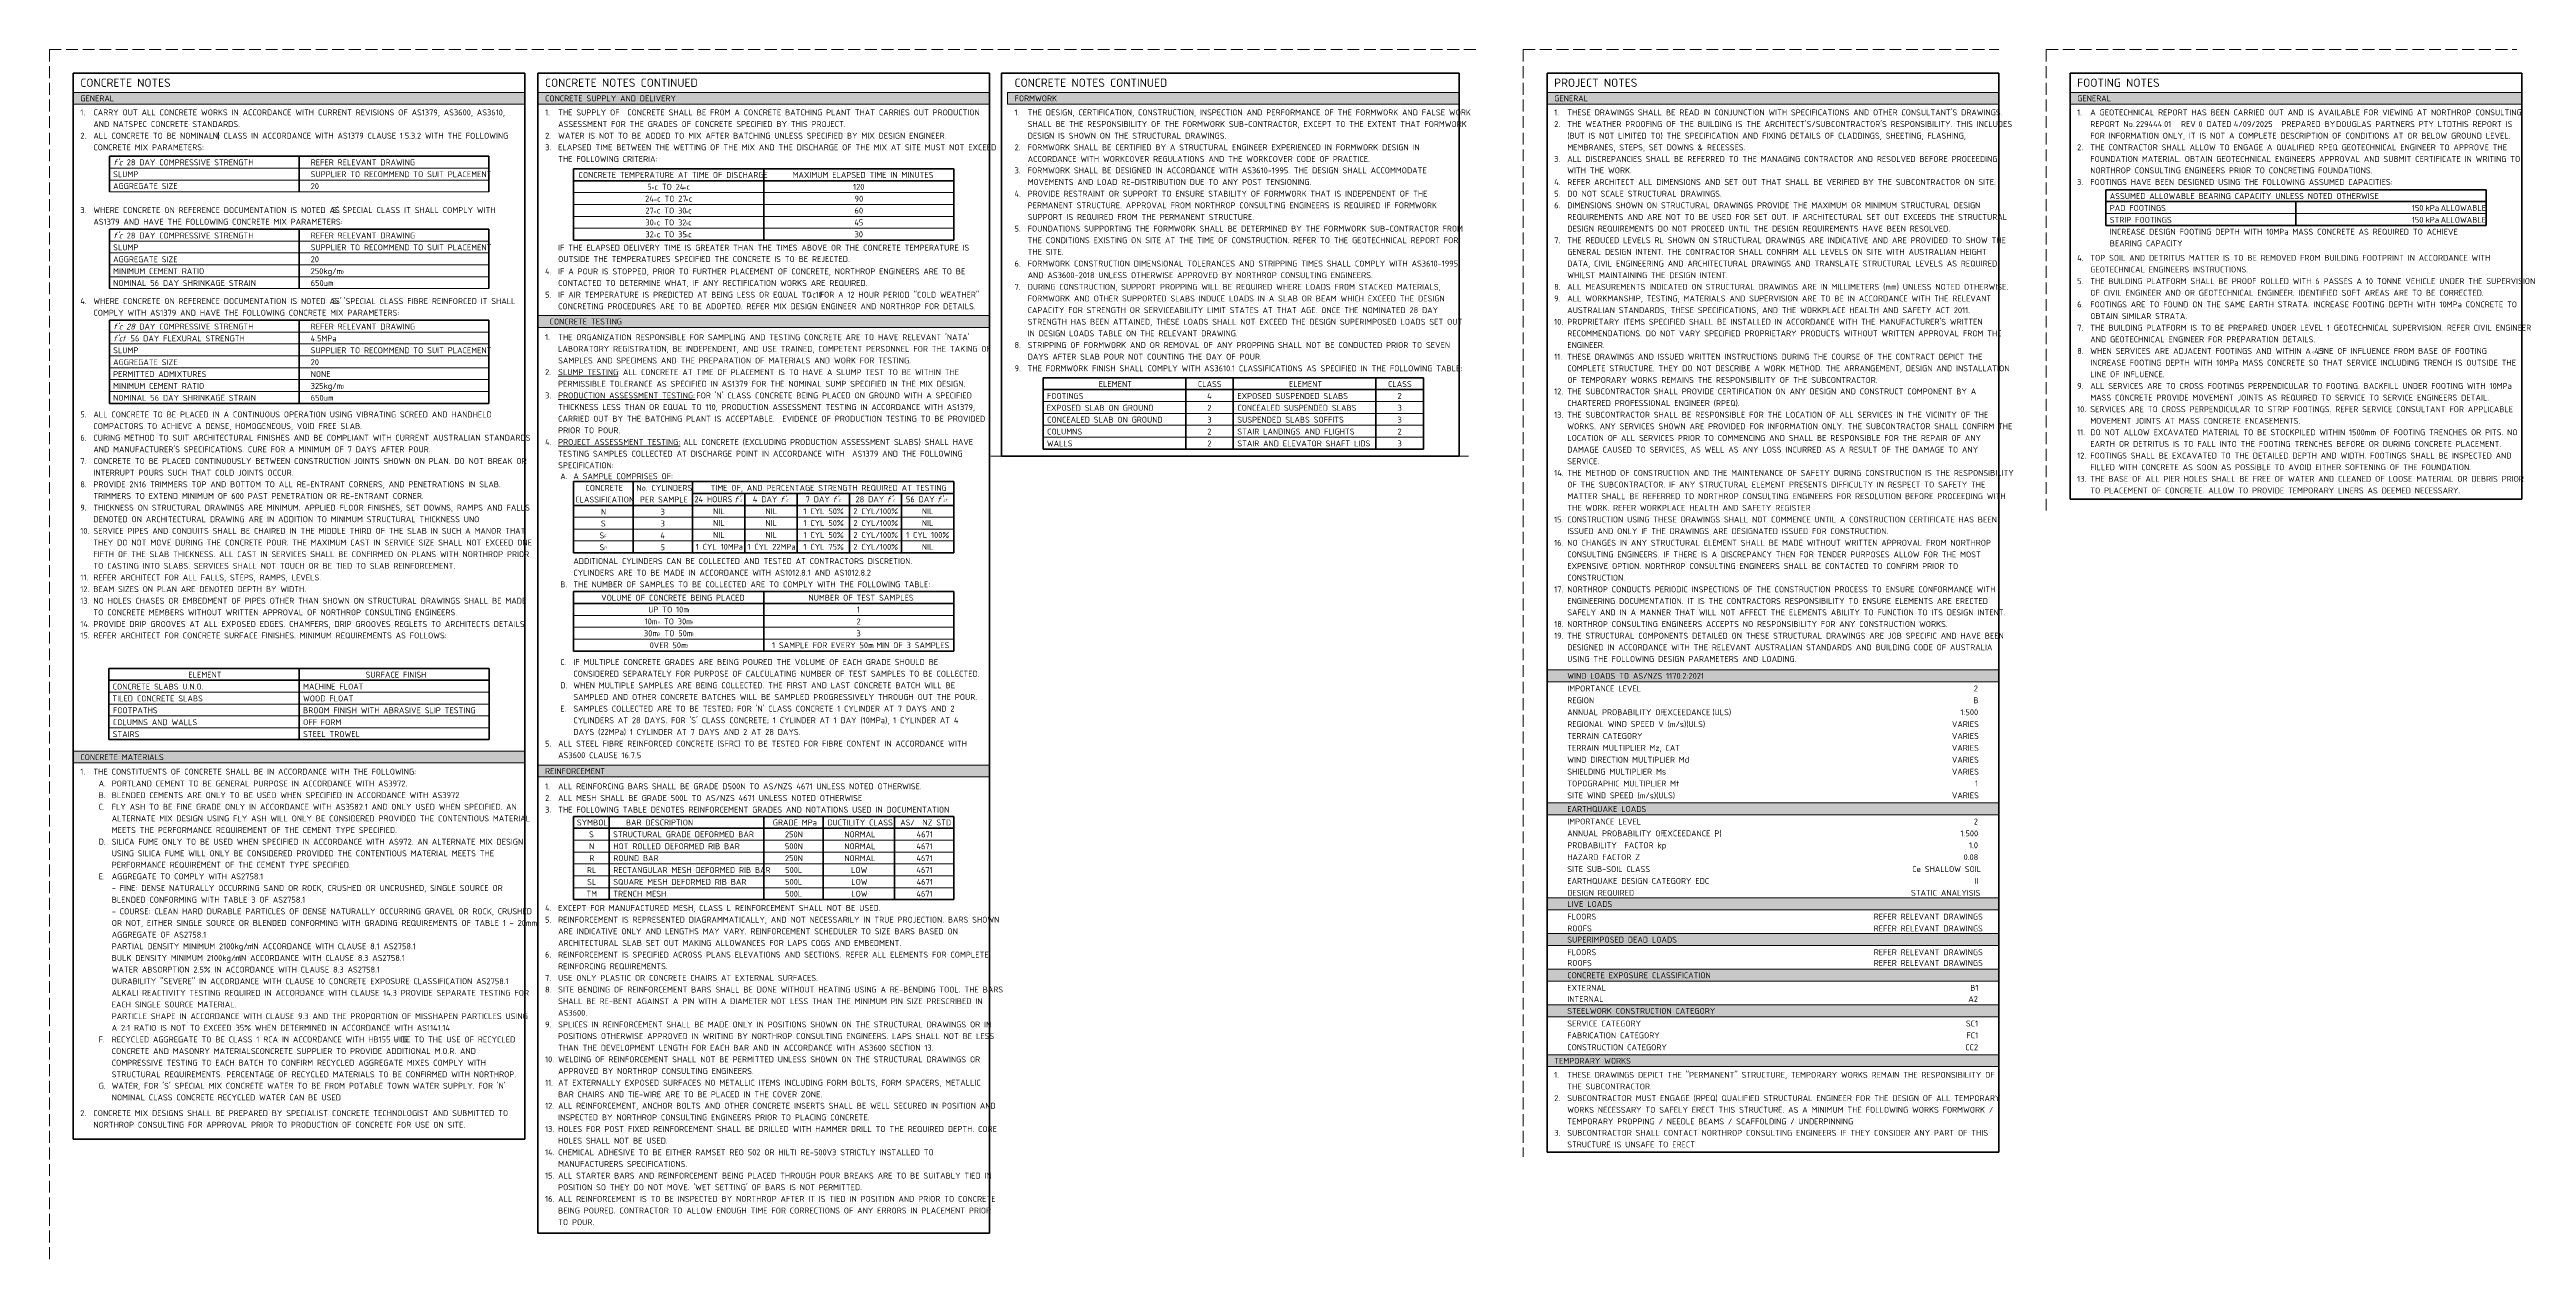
# Model space of a CAD drawing. Header units: millimetres. Extents: x 1350 to 2392, y 3548 to 4058.
import ezdxf

# ---------------------------------------------------------------- set-up
doc = ezdxf.new("R2010")
doc.units = ezdxf.units.MM
doc.linetypes.add('Dash', pattern=[7, 5, -2])
for name, color, linetype, lineweight in [('A-000-T_TEXT', 231, 'Continuous', 13), ('A-010-M_LINE', 90, 'Continuous', 13), ('Z-000-T_TEXT', 131, 'Continuous', 25), ('Z-060-M_DETAIL', 92, 'Continuous', 25), ('Z-200_P_REF_PLANE', 111, 'Dash', 13)]:
    doc.layers.add(name, color=color, linetype=linetype, lineweight=lineweight)
doc.styles.add('ISOCPEUR', font='isocpeur.ttf', dxfattribs={"height": 2.5})
doc.styles.add('ISOCPEUR_1', font='isocpeur.ttf', dxfattribs={"height": 1.25})
doc.styles.add('ISOCPEUR_B', font='', dxfattribs={"height": 3.5})
doc.styles.add('ISOCPEUR_B_1', font='', dxfattribs={"height": 2.5})
doc.styles.add('ISOCPEUR_B_2', font='', dxfattribs={"height": 1.25})
doc.styles.add('ISOCPEUR_I', font='isocpeui.ttf', dxfattribs={"height": 2.5})
doc.styles.add('ISOCPEUR_I_1', font='isocpeui.ttf', dxfattribs={"height": 1.25})
doc.styles.get('ISOCPEUR_B').set_extended_font_data('ISOCPEUR', bold=True)
doc.styles.get('ISOCPEUR_B_1').set_extended_font_data('ISOCPEUR', bold=True)
doc.styles.get('ISOCPEUR_B_2').set_extended_font_data('ISOCPEUR', bold=True)

# ---------------------------------------------------------------- blocks, each defined once
blk = doc.blocks.new('NRP_Note - General Loads _v2_ - General Loads-2923745-S0_001 - GENERAL NOTES')
at = {"layer": 'Z-000-T_TEXT', "lineweight": 13}
for points in [[(185, 0), (185, -5), (-5, -5), (-5, 0)], [(185, -56), (185, -61), (-5, -61), (-5, -56)], [(185, -96), (185, -101), (-5, -101), (-5, -96)], [(185, -111), (185, -116), (-5, -116), (-5, -111)], [(185, -126), (185, -131), (-5, -131), (-5, -126)], [(185, -141), (185, -146), (-5, -146), (-5, -141)]]:
    blk.add_hatch(color=256, dxfattribs=at).paths.add_polyline_path(points)
at = {"layer": 'Z-000-T_TEXT', "lineweight": 18}
for p, q in [((185, 0), (-5, 0)), ((-5, 0), (-5, -5)), ((185, -5), (185, 0)), ((-5, -5), (185, -5)), ((185, -56), (-5, -56)), ((-5, -56), (-5, -61)), ((-5, -61), (185, -61)), ((185, -61), (185, -56)), ((185, -96), (-5, -96)), ((-5, -96), (-5, -101)), ((-5, -101), (185, -101)), ((185, -101), (185, -96)), ((185, -111), (-5, -111)), ((-5, -111), (-5, -116)), ((185, -116), (185, -111)), ((-5, -116), (185, -116)), ((185, -126), (-5, -126)), ((-5, -126), (-5, -131)), ((-5, -131), (185, -131)), ((185, -131), (185, -126)), ((185, -141), (-5, -141)), ((-5, -141), (-5, -146)), ((185, -146), (185, -141)), ((-5, -146), (185, -146))]:
    blk.add_line(p, q, dxfattribs=at)
at = {"layer": 'Z-000-T_TEXT', "lineweight": 18, "char_height": 2.5, "attachment_point": 1}
for s, insert, width, style in [('WIND LOADS TO AS/NZS 1170.2:2021', (3.5, -1.3), 69.747, 'ISOCPEUR_B_1'), ('IMPORTANCE LEVEL', (3.5, -6.6), 35.916, 'ISOCPEUR'), ('ANNUAL PROBABILITY OF ', (3.5, -16.6), 48.743, 'ISOCPEUR'), ('REGION', (3.5, -11.6), 12.667, 'ISOCPEUR'), ('EXCEEDANCE ', (43.8, -16.6), 25.093, 'ISOCPEUR'), ('(ULS)', (64.5, -16.6), 9.38, 'ISOCPEUR'), ('TERRAIN CATEGORY', (3.5, -26.6), 36.637, 'ISOCPEUR'), ('REGIONAL WIND SPEED V (m/s)(ULS)', (3.5, -21.6), 67.101, 'ISOCPEUR'), ('TERRAIN MULTIPLIER Mz, CAT', (3.5, -31.6), 54.755, 'ISOCPEUR'), ('WIND DIRECTION MULTIPLIER Md', (3.5, -36.6), 58.203, 'ISOCPEUR'), ('SHIELDING MULTIPLIER Ms', (3.5, -41.6), 47.3, 'ISOCPEUR'), ('TOPOGRAPHIC MULTIPLIER Mt', (3.5, -46.6), 53.873, 'ISOCPEUR'), ('SITE WIND SPEED (m/s)(ULS)', (3.5, -51.6), 52.831, 'ISOCPEUR'), ('EARTHQUAKE LOADS', (3.5, -57.3), 39.443, 'ISOCPEUR_B_1'), ('ANNUAL PROBABILITY OF ', (3.5, -67.6), 48.743, 'ISOCPEUR'), ('IMPORTANCE LEVEL', (3.5, -62.6), 35.916, 'ISOCPEUR'), ('PROBABILITY  FACTOR kp', (3.5, -72.6), 47.941, 'ISOCPEUR'), ('EXCEEDANCE (', (43.8, -67.6), 26.295, 'ISOCPEUR'), ('P)', (65.4, -67.6), 3.608, 'ISOCPEUR'), ('SITE SUB-SOIL CLASS', (3.5, -82.6), 40.646, 'ISOCPEUR'), ('HAZARD FACTOR Z', (3.5, -77.6), 35.435, 'ISOCPEUR'), ('EARTHQUAKE DESIGN CATEGORY EDC', (3.5, -87.6), 68.544, 'ISOCPEUR'), ('DESIGN REQUIRED', (3.5, -92.6), 31.747, 'ISOCPEUR'), ('LIVE LOADS', (3.5, -97.3), 22.688, 'ISOCPEUR_B_1'), ('FLOORS', (3.5, -102.6), 13.949, 'ISOCPEUR'), ('SUPERIMPOSED DEAD LOADS', (3.5, -112.3), 54.515, 'ISOCPEUR_B_1'), ('ROOFS', (3.5, -107.6), 11.785, 'ISOCPEUR'), ('FLOORS', (3.5, -117.6), 13.949, 'ISOCPEUR'), ('ROOFS', (3.5, -122.1), 11.785, 'ISOCPEUR'), ('CONCRETE EXPOSURE CLASSIFICATION', (3.5, -127.3), 72.392, 'ISOCPEUR_B_1'), ('EXTERNAL', (3.5, -132.6), 19.16, 'ISOCPEUR'), ('STEELWORK CONSTRUCTION CATEGORY', (3.5, -142.3), 74.316, 'ISOCPEUR_B_1'), ('INTERNAL', (3.5, -137.3), 17.557, 'ISOCPEUR'), ('SERVICE CATEGORY', (3.5, -147.6), 36.156, 'ISOCPEUR'), ('FABRICATION CATEGORY', (3.5, -152.6), 44.814, 'ISOCPEUR'), ('CONSTRUCTION CATEGORY', (3.5, -157.6), 48.101, 'ISOCPEUR')]:
    blk.add_mtext(s, dxfattribs=dict(at, insert=insert, width=width, style=style))
blk = doc.blocks.new('NRP_Note - Footing Loads _v2_ - Footing Loads-3845622-S0_001 - FOOTING NOTES')
at = {"layer": 'Z-000-T_TEXT', "lineweight": 35}
for p, q in [((0, -15), (0, 0)), ((0, 0), (160, 0)), ((0, -5), (160, -5)), ((80, -5), (80, -15)), ((160, -15), (160, 0)), ((0, -15), (160, -15))]:
    blk.add_line(p, q, dxfattribs=at)
at = {"layer": 'Z-000-T_TEXT', "lineweight": 18}
blk.add_line((0, -10), (160, -10), dxfattribs=at)
at = {"layer": 'Z-000-T_TEXT', "lineweight": 18, "char_height": 2.5, "attachment_point": 1}
for s, insert, width, style in [('ASSUMED ALLOWABLE BEARING CAPACITY UNLESS NOTED OTHERWISE', (1.7, -1.4), 135.084, 'ISOCPEUR_B_1'), ('PAD FOOTINGS', (1.7, -6.4), 26.857, 'ISOCPEUR'), ('kPa', (134.5, -6.4), 6.734, 'ISOCPEUR'), ('ALLOWABLE', (140.9, -6.4), 22.287, 'ISOCPEUR'), ('STRIP FOOTINGS', (1.7, -11.4), 29.823, 'ISOCPEUR'), ('INCREASE DESIGN FOOTING DEPTH WITH 10MPa MASS CONCRETE AS REQUIRED TO ACHIEVE ', (1.7, -16.4), 176.211, 'ISOCPEUR_B_1'), ('kPa', (134.5, -11.4), 6.734, 'ISOCPEUR'), ('ALLOWABLE', (140.9, -11.4), 22.287, 'ISOCPEUR'), ('BEARING CAPACITY', (1.7, -21.3), 36.717, 'ISOCPEUR_B_1')]:
    blk.add_mtext(s, dxfattribs=dict(at, insert=insert, width=width, style=style))

msp = doc.modelspace()

# ---------------------------------------------------------------- hatches: boundary and pattern name
at = {"layer": 'Z-060-M_DETAIL'}
for points in [[(1360.3, 4040), (1360.3, 4035), (1550.3, 4035), (1550.3, 4040)], [(1555.8, 4040), (1555.8, 4035), (1745.8, 4035), (1745.8, 4040)], [(1753.3, 4040), (1753.3, 4035), (1943.3, 4035), (1943.3, 4040)], [(1980.3, 4040), (1980.3, 4035), (2170.3, 4035), (2170.3, 4040)], [(2200.3, 4040), (2200.3, 4035), (2390.3, 4035), (2390.3, 4040)], [(1555.8, 3946.1), (1555.8, 3941.1), (1745.8, 3941.1), (1745.8, 3946.1)], [(1360.3, 3762.8), (1360.3, 3757.8), (1550.3, 3757.8), (1550.3, 3762.8)], [(1555.8, 3756.9), (1555.8, 3751.9), (1745.8, 3751.9), (1745.8, 3756.9)], [(1980.3, 3635), (1980.3, 3630), (2170.3, 3630), (2170.3, 3635)]]:
    msp.add_hatch(color=9, dxfattribs=at).paths.add_polyline_path(points)

# ---------------------------------------------------------------- linework, layer by layer
at = {"layer": 'A-010-M_LINE', "lineweight": 35}
for p, q in [((1360.3, 4048), (1360.3, 3599.5)), ((1360.3, 4048), (1550.3, 4048)), ((1550.3, 4048), (1550.3, 3599.5)), ((1555.8, 4048), (1555.8, 3560)), ((1555.8, 4048), (1745.8, 4048)), ((1745.8, 4048), (1745.8, 3560)), ((1750.8, 4048), (1750.8, 3886.9)), ((1750.8, 4048), (1943.3, 4048)), ((1943.3, 4048), (1943.3, 3886.9)), ((1980.3, 4048), (1980.3, 3594)), ((1980.3, 4048), (2170.3, 4048)), ((2170.3, 4048), (2170.3, 3594)), ((2200.3, 4048), (2200.3, 3868.8)), ((2200.3, 4048), (2390.3, 4048)), ((2390.3, 4048), (2390.3, 3868.8)), ((1375.6, 4013.1), (1535.1, 4013.1)), ((1375.6, 3998.1), (1375.6, 4013.1)), ((1455.3, 4013.1), (1455.3, 3998.1)), ((1535.1, 3998.1), (1535.1, 4013.1)), ((1730.8, 4007.8), (1570.8, 4007.8)), ((1570.8, 3977.8), (1570.8, 4007.8)), ((1730.8, 4002.8), (1570.8, 4002.8)), ((1650.8, 4007.8), (1650.8, 3977.8)), ((1730.8, 3977.8), (1730.8, 4007.8)), ((1535.1, 3982.4), (1375.6, 3982.4)), ((1375.6, 3957.4), (1375.6, 3982.4)), ((1455.3, 3982.4), (1455.3, 3957.4)), ((1535.1, 3957.4), (1535.1, 3982.4)), ((1730.8, 3977.8), (1570.8, 3977.8)), ((1535.1, 3944.1), (1375.6, 3944.1)), ((1375.6, 3909.1), (1375.6, 3944.1)), ((1455.3, 3944.1), (1455.3, 3909.1)), ((1535.1, 3909.1), (1535.1, 3944.1)), ((1928.3, 3919.9), (1768.3, 3919.9)), ((1768.3, 3889.9), (1768.3, 3919.9)), ((1828.3, 3919.9), (1828.3, 3889.9)), ((1848.3, 3919.9), (1848.3, 3889.9)), ((1908.3, 3889.9), (1908.3, 3919.9)), ((1928.3, 3889.9), (1928.3, 3919.9)), ((1535.1, 3909.1), (1375.6, 3909.1)), ((1928.3, 3914.9), (1768.3, 3914.9)), ((1750.8, 3886.9), (1943.3, 3886.9)), ((1928.3, 3889.9), (1768.3, 3889.9)), ((1570.8, 3846.2), (1570.8, 3876.2)), ((1730.8, 3876.2), (1570.8, 3876.2)), ((1595.8, 3846.2), (1595.8, 3876.2)), ((1620.8, 3876.2), (1620.8, 3846.2)), ((1730.8, 3846.2), (1730.8, 3876.2)), ((1730.8, 3866.2), (1570.8, 3866.2)), ((1730.8, 3871.2), (1620.8, 3871.2)), ((1642.8, 3871.2), (1642.8, 3846.2)), ((1664.8, 3871.2), (1664.8, 3846.2)), ((1686.8, 3871.2), (1686.8, 3846.2)), ((1708.8, 3871.2), (1708.8, 3846.2)), ((2200.3, 3868.8), (2390.3, 3868.8)), ((1730.8, 3846.2), (1570.8, 3846.2)), ((1730.8, 3829.9), (1570.8, 3829.9)), ((1570.8, 3804.9), (1570.8, 3829.9)), ((1730.8, 3824.9), (1570.8, 3824.9)), ((1650.8, 3829.9), (1650.8, 3804.9)), ((1730.8, 3804.9), (1730.8, 3829.9)), ((1730.8, 3804.9), (1570.8, 3804.9)), ((1535.3, 3797.6), (1375.3, 3797.6)), ((1375.3, 3767.6), (1375.3, 3797.6)), ((1455.3, 3797.6), (1455.3, 3767.6)), ((1535.3, 3767.6), (1535.3, 3797.6)), ((1535.3, 3792.6), (1375.3, 3792.6)), ((1535.3, 3767.6), (1375.3, 3767.6)), ((1730.8, 3735.3), (1570.8, 3735.3)), ((1570.8, 3700.3), (1570.8, 3735.3)), ((1730.8, 3730.3), (1570.8, 3730.3)), ((1585.8, 3700.3), (1585.8, 3735.3)), ((1650.8, 3735.3), (1650.8, 3700.3)), ((1675.8, 3735.3), (1675.8, 3700.3)), ((1705.8, 3700.3), (1705.8, 3735.3)), ((1730.8, 3700.3), (1730.8, 3735.3)), ((1730.8, 3700.3), (1570.8, 3700.3)), ((1360.3, 3599.5), (1550.3, 3599.5)), ((1980.3, 3594), (2170.3, 3594)), ((1555.8, 3560), (1745.8, 3560))]:
    msp.add_line(p, q, dxfattribs=at)
at = {"layer": 'A-010-M_LINE', "lineweight": 18}
for p, q in [((1550.3, 4040), (1360.3, 4040)), ((1360.3, 4040), (1360.3, 4035)), ((1360.3, 4035), (1550.3, 4035)), ((1550.3, 4035), (1550.3, 4040)), ((1745.8, 4040), (1555.8, 4040)), ((1555.8, 4040), (1555.8, 4035)), ((1555.8, 4035), (1745.8, 4035)), ((1745.8, 4035), (1745.8, 4040)), ((1943.3, 4040), (1753.3, 4040)), ((1753.3, 4040), (1753.3, 4035)), ((1753.3, 4035), (1943.3, 4035)), ((1943.3, 4035), (1943.3, 4040)), ((2170.3, 4040), (1980.3, 4040)), ((1980.3, 4040), (1980.3, 4035)), ((1980.3, 4035), (2170.3, 4035)), ((2170.3, 4035), (2170.3, 4040)), ((2390.3, 4040), (2200.3, 4040)), ((2200.3, 4040), (2200.3, 4035)), ((2200.3, 4035), (2390.3, 4035)), ((2390.3, 4035), (2390.3, 4040)), ((1375.6, 4008.1), (1535.1, 4008.1)), ((1375.6, 4003.1), (1535.1, 4003.1)), ((1375.6, 3998.1), (1535.1, 3998.1)), ((1730.8, 3997.8), (1570.8, 3997.8)), ((1730.8, 3992.8), (1570.8, 3992.8)), ((1730.8, 3987.8), (1570.8, 3987.8)), ((1730.8, 3982.8), (1570.8, 3982.8)), ((1535.1, 3977.4), (1375.6, 3977.4)), ((1535.1, 3972.4), (1375.6, 3972.4)), ((1535.1, 3967.4), (1375.6, 3967.4)), ((1535.1, 3967.4), (1375.6, 3967.4)), ((1535.1, 3962.4), (1375.6, 3962.4)), ((1535.1, 3957.4), (1375.6, 3957.4)), ((1535.1, 3939.1), (1375.6, 3939.1)), ((1745.8, 3946.1), (1555.8, 3946.1)), ((1555.8, 3946.1), (1555.8, 3941.1)), ((1555.8, 3941.1), (1745.8, 3941.1)), ((1745.8, 3941.1), (1745.8, 3946.1)), ((1535.1, 3934.1), (1375.6, 3934.1)), ((1535.1, 3929.1), (1375.6, 3929.1)), ((1535.1, 3924.1), (1375.6, 3924.1)), ((1535.1, 3924.1), (1375.6, 3924.1)), ((1535.1, 3919.1), (1375.6, 3919.1)), ((1535.1, 3914.1), (1375.6, 3914.1)), ((1928.3, 3909.9), (1768.3, 3909.9)), ((1928.3, 3904.9), (1768.3, 3904.9)), ((1928.3, 3899.9), (1768.3, 3899.9)), ((1928.3, 3894.9), (1768.3, 3894.9)), ((1730.8, 3861.2), (1570.8, 3861.2)), ((1730.8, 3856.2), (1570.8, 3856.2)), ((1730.8, 3851.2), (1570.8, 3851.2)), ((1730.8, 3819.9), (1570.8, 3819.9)), ((1730.8, 3814.9), (1570.8, 3814.9)), ((1730.8, 3809.9), (1570.8, 3809.9)), ((1535.3, 3787.6), (1375.3, 3787.6)), ((1535.3, 3782.6), (1375.3, 3782.6)), ((1535.3, 3777.6), (1375.3, 3777.6)), ((1535.3, 3772.6), (1375.3, 3772.6)), ((1550.3, 3762.8), (1360.3, 3762.8)), ((1360.3, 3762.8), (1360.3, 3757.8)), ((1550.3, 3757.8), (1550.3, 3762.8)), ((1360.3, 3757.8), (1550.3, 3757.8)), ((1745.8, 3756.9), (1555.8, 3756.9)), ((1555.8, 3756.9), (1555.8, 3751.9)), ((1555.8, 3751.9), (1745.8, 3751.9)), ((1745.8, 3751.9), (1745.8, 3756.9)), ((1730.8, 3725.3), (1570.8, 3725.3)), ((1730.8, 3720.3), (1570.8, 3720.3)), ((1730.8, 3715.3), (1570.8, 3715.3)), ((1730.8, 3710.3), (1570.8, 3710.3)), ((1730.8, 3705.3), (1570.8, 3705.3)), ((1730.8, 3705.3), (1570.8, 3705.3)), ((2170.3, 3635), (1980.3, 3635)), ((1980.3, 3635), (1980.3, 3630)), ((1980.3, 3630), (2170.3, 3630)), ((2170.3, 3630), (2170.3, 3635))]:
    msp.add_line(p, q, dxfattribs=at)
at = {"layer": 'Z-200_P_REF_PLANE'}
for p, q in [((1350.3, 4058), (1350.3, 3548)), ((1350.3, 4058), (1950.3, 4058)), ((1970.3, 4058), (1970.3, 3592)), ((1970.3, 4058), (2170.3, 4058)), ((2190.3, 4058), (2190.3, 3862)), ((2190.3, 4058), (2388.3, 4058)), ((1947.3, 3886.9), (1745.3, 3886.9))]:
    msp.add_line(p, q, dxfattribs=at)

# ---------------------------------------------------------------- block references
at = {"layer": 'Z-000-T_TEXT', "lineweight": 18}
for name, p in [('NRP_Note - Footing Loads _v2_ - Footing Loads-3845622-S0_001 - FOOTING NOTES', (2215.3, 3999)), ('NRP_Note - General Loads _v2_ - General Loads-2923745-S0_001 - GENERAL NOTES', (1985.3, 3797))]:
    msp.add_blockref(name, p, dxfattribs=at)

# ---------------------------------------------------------------- texts
at = {"layer": 'A-000-T_TEXT', "color": 7, "lineweight": 18, "attachment_point": 1}
for s, insert, char_height, width, style in [('CONCRETE NOTES', (1363.3, 4045.8), 3.5, 46.097, 'ISOCPEUR_B'), ('CONCRETE NOTES CONTINUED', (1558.8, 4045.8), 3.5, 77.363, 'ISOCPEUR_B'), ('CONCRETE NOTES CONTINUED', (1756.3, 4045.8), 3.5, 77.363, 'ISOCPEUR_B'), ('PROJECT NOTES', (1983.3, 4045.8), 3.5, 42.65, 'ISOCPEUR_B'), ('FOOTING NOTES', (2203.3, 4045.8), 3.5, 41.848, 'ISOCPEUR_B'), ('1.', (1363.3, 4032.8), 2.5, 6.655, 'ISOCPEUR'), ('GENERAL', (1363.3, 4038.7), 2.5, 16.996, 'ISOCPEUR_B_1'), ('CARRY OUT ALL CONCRETE WORKS IN ACCORDANCE WITH CURRENT REVISIONS OF AS1379, AS3600, AS3610,  ', (1368.8, 4032.8), 2.5, 204.51, 'ISOCPEUR'), ('1.', (1558.8, 4032.8), 2.5, 6.655, 'ISOCPEUR'), ('CONCRETE SUPPLY AND DELIVERY', (1558.8, 4038.7), 2.5, 65.738, 'ISOCPEUR_B_1'), ('THE SUPPLY OF  CONCRETE SHALL BE FROM A CONCRETE BATCHING PLANT THAT CARRIES OUT PRODUCTION ', (1564.3, 4032.8), 2.5, 205.473, 'ISOCPEUR'), ('1.', (1756.3, 4032.8), 2.5, 6.655, 'ISOCPEUR'), ('FORMWORK', (1756.3, 4038.7), 2.5, 20.924, 'ISOCPEUR_B_1'), ('THE DESIGN, CERTIFICATION, CONSTRUCTION, INSPECTION AND PERFORMANCE OF THE FORMWORK AND FALSE WORK ', (1761.8, 4032.8), 2.5, 214.291, 'ISOCPEUR'), ('1.', (1983.3, 4032.8), 2.5, 6.655, 'ISOCPEUR'), ('GENERAL', (1983.3, 4038.7), 2.5, 16.996, 'ISOCPEUR_B_1'), ("THESE DRAWINGS SHALL BE READ IN CONJUNCTION WITH SPECIFICATIONS AND OTHER CONSULTANT'S DRAWINGS.", (1988.8, 4032.8), 2.5, 210.042, 'ISOCPEUR'), ('1.', (2203.3, 4032.8), 2.5, 6.655, 'ISOCPEUR'), ('GENERAL', (2203.3, 4038.7), 2.5, 16.996, 'ISOCPEUR_B_1'), ('A GEOTECHNICAL REPORT HAS BEEN CARRIED OUT AND IS AVAILABLE FOR VIEWING AT NORTHROP CONSULTING. ', (2208.8, 4032.8), 2.5, 210.683, 'ISOCPEUR'), ('2.', (1363.3, 4023), 2.5, 6.655, 'ISOCPEUR'), ('AND NATSPEC CONCRETE STANDARDS.', (1368.8, 4027.9), 2.5, 71.19, 'ISOCPEUR'), ('ALL CONCRETE TO BE NOMINAL (', (1368.8, 4023), 2.5, 60.848, 'ISOCPEUR'), ('\\fISOCPEUR|b1|i0|c0|p34|;N', (1419, 4023), 2.5, 2.485, 'ISOCPEUR_B_1'), (') CLASS IN ACCORDANCE WITH AS1379 CLAUSE 1.5.3.2 WITH THE FOLLOWING ', (1421, 4023), 2.5, 143.662, 'ISOCPEUR'), ('2.', (1558.8, 4023), 2.5, 6.655, 'ISOCPEUR'), ('ASSESSMENT FOR THE GRADES OF CONCRETE SPECIFIED BY THIS PROJECT.', (1564.3, 4027.9), 2.5, 139.654, 'ISOCPEUR'), ('WATER IS NOT TO BE ADDED TO MIX AFTER BATCHING UNLESS SPECIFIED BY MIX DESIGN ENGINEER.', (1564.3, 4023), 2.5, 187.114, 'ISOCPEUR'), ('SHALL BE THE RESPONSIBILITY OF THE FORMWORK SUB-CONTRACTOR, EXCEPT TO THE EXTENT THAT FORMWORK ', (1761.8, 4027.9), 2.5, 214.291, 'ISOCPEUR'), ('DESIGN IS SHOWN ON THE STRUCTURAL DRAWINGS.', (1761.8, 4023), 2.5, 95.561, 'ISOCPEUR'), ('2.', (1983.3, 4027.9), 2.5, 6.655, 'ISOCPEUR'), ("THE WEATHER PROOFING OF THE BUILDING IS THE ARCHITECT'S/SUBCONTRACTOR'S RESPONSIBILITY. THIS INCLUDES ", (1988.8, 4027.9), 2.5, 215.494, 'ISOCPEUR'), ('(BUT IS NOT LIMITED TO) THE SPECIFICATION AND FIXING DETAILS OF CLADDINGS, SHEETING, FLASHING, ', (1988.8, 4023), 2.5, 194.008, 'ISOCPEUR'), ('REPORT No. ', (2208.8, 4027.9), 2.5, 23.329, 'ISOCPEUR'), ('FOR INFORMATION ONLY, IT IS NOT A COMPLETE DESCRIPTION OF CONDITIONS AT OR BELOW GROUND LEVEL.', (2208.8, 4023), 2.5, 201.705, 'ISOCPEUR'), ('229444.01', (2228, 4027.9), 2.5, 19, 'ISOCPEUR_B_1'), ('  REV ', (2243.7, 4027.9), 2.5, 12.827, 'ISOCPEUR'), ('\\fISOCPEUR|b1|i0|c0|p34|;0', (2254.3, 4027.9), 2.5, 2.245, 'ISOCPEUR_B_1'), (' DATED ', (2256.1, 4027.9), 2.5, 15.793, 'ISOCPEUR'), ('4/09/2025 ', (2269.2, 4027.9), 2.5, 22.367, 'ISOCPEUR_B_1'), (' PREPARED BY ', (2287.6, 4027.9), 2.5, 29.743, 'ISOCPEUR'), ('DOUGLAS PARTNERS PTY LTD.', (2312.2, 4027.9), 2.5, 57.16, 'ISOCPEUR'), (' THIS REPORT IS ', (2359.3, 4027.9), 2.5, 32.949, 'ISOCPEUR'), ('CONCRETE MIX PARAMETERS:', (1368.8, 4018.1), 2.5, 53.713, 'ISOCPEUR'), ("f'c", (1377.1, 4011.8), 2.5, 4.97, 'ISOCPEUR_I'), (' 28 DAY COMPRESSIVE STRENGTH', (1381.2, 4011.8), 2.5, 63.413, 'ISOCPEUR'), ('REFER RELEVANT DRAWING', (1460.2, 4011.8), 2.5, 50.747, 'ISOCPEUR'), ('3.', (1558.8, 4018.1), 2.5, 6.655, 'ISOCPEUR'), ('ELAPSED TIME BETWEEN THE WETTING OF THE MIX AND THE DISCHARGE OF THE MIX AT SITE MUST NOT EXCEED ', (1564.3, 4018.1), 2.5, 213.89, 'ISOCPEUR'), ('THE FOLLOWING CRITERIA:', (1564.3, 4013.2), 2.5, 47.941, 'ISOCPEUR'), ('2.', (1756.3, 4018.1), 2.5, 6.655, 'ISOCPEUR'), ('FORMWORK SHALL BE CERTIFIED BY A STRUCTURAL ENGINEER EXPERIENCED IN FORMWORK DESIGN IN ', (1761.8, 4018.1), 2.5, 190.641, 'ISOCPEUR'), ('ACCORDANCE WITH WORKCOVER REGULATIONS AND THE WORKCOVER CODE OF PRACTICE.', (1761.8, 4013.2), 2.5, 165.468, 'ISOCPEUR'), ('3.', (1983.3, 4013.2), 2.5, 6.655, 'ISOCPEUR'), ('MEMBRANES, STEPS, SET DOWNS & RECESSES.', (1988.8, 4018.1), 2.5, 87.063, 'ISOCPEUR'), ('ALL DISCREPANCIES SHALL BE REFERRED TO THE MANAGING CONTRACTOR AND RESOLVED BEFORE PROCEEDING ', (1988.8, 4013.2), 2.5, 209.561, 'ISOCPEUR'), ('2.', (2203.3, 4018.1), 2.5, 6.655, 'ISOCPEUR'), ('THE CONTRACTOR SHALL ALLOW TO ENGAGE A QUALIFIED RPEQ GEOTECHNICAL ENGINEER TO APPROVE THE ', (2208.8, 4018.1), 2.5, 203.228, 'ISOCPEUR'), ('FOUNDATION MATERIAL. OBTAIN GEOTECHNICAL ENGINEERS APPROVAL AND SUBMIT CERTIFICATE IN WRITING TO ', (2208.8, 4013.2), 2.5, 209, 'ISOCPEUR'), ('SLUMP', (1377.1, 4006.8), 2.5, 12.105, 'ISOCPEUR'), ('AGGREGATE SIZE', (1377.1, 4001.8), 2.5, 31.506, 'ISOCPEUR'), ('SUPPLIER TO RECOMMEND TO SUIT PLACEMENT', (1460.2, 4006.8), 2.5, 87.063, 'ISOCPEUR'), ('20 ', (1460.2, 4001.8), 2.5, 6.173, 'ISOCPEUR'), ('CONCRETE TEMPERATURE AT TIME OF DISCHARGE', (1572.9, 4006.5), 2.5, 91.713, 'ISOCPEUR'), ('5', (1601.8, 4001.5), 2.5, 2.165, 'ISOCPEUR'), ('c TO 24', (1604.8, 4001.5), 2.5, 14.911, 'ISOCPEUR'), ('MAXIMUM ELAPSED TIME IN MINUTES', (1662.9, 4006.5), 2.5, 67.582, 'ISOCPEUR'), ('120', (1688.4, 4001.5), 2.5, 5.852, 'ISOCPEUR'), ('3.', (1756.3, 4008.4), 2.5, 6.655, 'ISOCPEUR'), ('FORMWORK SHALL BE DESIGNED IN ACCORDANCE WITH AS3610-1995. THE DESIGN SHALL ACCOMMODATE ', (1761.8, 4008.4), 2.5, 194.89, 'ISOCPEUR'), ('MOVEMENTS AND LOAD RE-DISTRIBUTION DUE TO ANY POST TENSIONING.', (1761.8, 4003.5), 2.5, 136.046, 'ISOCPEUR'), ('4.', (1983.3, 4003.5), 2.5, 6.655, 'ISOCPEUR'), ('WITH THE WORK.', (1988.8, 4008.4), 2.5, 31.186, 'ISOCPEUR'), ('REFER ARCHITECT ALL DIMENSIONS AND SET OUT THAT SHALL BE VERIFIED BY THE SUBCONTRACTOR ON SITE.', (1988.8, 4003.5), 2.5, 207.477, 'ISOCPEUR'), ('3.', (2203.3, 4003.5), 2.5, 6.655, 'ISOCPEUR'), ('NORTHROP CONSULTING ENGINEERS PRIOR TO CONCRETING FOUNDATIONS.', (2208.8, 4008.4), 2.5, 134.764, 'ISOCPEUR'), ('FOOTINGS HAVE BEEN DESIGNED USING THE FOLLOWING ASSUMED CAPACITIES:', (2208.8, 4003.5), 2.5, 145.506, 'ISOCPEUR'), ('3.', (1363.3, 3991.7), 2.5, 6.655, 'ISOCPEUR'), ("WHERE CONCRETE ON REFERENCE DOCUMENTATION IS NOTED AS '", (1368.8, 3991.7), 2.5, 121.696, 'ISOCPEUR'), ('\\fISOCPEUR|b1|i0|c0|p34|;S', (1469.2, 3991.7), 2.5, 2.485, 'ISOCPEUR_B_1'), ("' SPECIAL CLASS IT SHALL COMPLY WITH ", (1471.2, 3991.7), 2.5, 79.527, 'ISOCPEUR'), ('24', (1600.9, 3996.5), 2.5, 4.57, 'ISOCPEUR'), ('27', (1601, 3991.5), 2.5, 4.329, 'ISOCPEUR'), ('o', (1603.6, 4000.5), 1.25, 1.443, 'ISOCPEUR_1'), ('o', (1604.7, 3995.5), 1.25, 1.443, 'ISOCPEUR_1'), ('c TO 30', (1605.8, 3991.5), 2.5, 14.671, 'ISOCPEUR'), ('c TO 27', (1605.9, 3996.5), 2.5, 14.671, 'ISOCPEUR'), ('o', (1617.1, 4000.5), 1.25, 1.443, 'ISOCPEUR_1'), ('o', (1618, 3995.5), 1.25, 1.443, 'ISOCPEUR_1'), ('c', (1618.3, 4001.5), 2.5, 1.844, 'ISOCPEUR'), ('c', (1619, 3991.5), 2.5, 1.844, 'ISOCPEUR'), ('c', (1619.2, 3996.5), 2.5, 1.844, 'ISOCPEUR'), ('90', (1689, 3996.5), 2.5, 4.329, 'ISOCPEUR'), ('60', (1689, 3991.5), 2.5, 4.329, 'ISOCPEUR'), ('4.', (1756.3, 3998.6), 2.5, 6.655, 'ISOCPEUR'), ('PROVIDE RESTRAINT OR SUPPORT TO ENSURE STABILITY OF FORMWORK THAT IS INDEPENDENT OF THE ', (1761.8, 3998.6), 2.5, 194.65, 'ISOCPEUR'), ('PERMANENT STRUCTURE. APPROVAL FROM NORTHROP CONSULTING ENGINEERS IS REQUIRED IF FORMWORK ', (1761.8, 3993.7), 2.5, 198.337, 'ISOCPEUR'), ('5.', (1983.3, 3998.6), 2.5, 6.655, 'ISOCPEUR'), ('6.', (1983.3, 3993.7), 2.5, 6.655, 'ISOCPEUR'), ('DO NOT SCALE STRUCTURAL DRAWINGS.', (1988.8, 3998.6), 2.5, 77.443, 'ISOCPEUR_B_1'), ('DIMENSIONS SHOWN ON STRUCTURAL DRAWINGS PROVIDE THE MAXIMUM OR MINIMUM STRUCTURAL DESIGN ', (1988.8, 3993.7), 2.5, 199.3, 'ISOCPEUR'), ('AS1379 AND HAVE THE FOLLOWING CONCRETE MIX PARAMETERS:', (1368.8, 3986.8), 2.5, 120.975, 'ISOCPEUR'), ("f'c", (1377.1, 3981), 2.5, 4.97, 'ISOCPEUR_I'), (' 28 DAY COMPRESSIVE STRENGTH', (1381.2, 3981), 2.5, 63.413, 'ISOCPEUR'), ('REFER RELEVANT DRAWING', (1460.2, 3981), 2.5, 50.747, 'ISOCPEUR'), ('30', (1601, 3986.5), 2.5, 4.329, 'ISOCPEUR'), ('32', (1601, 3981.5), 2.5, 4.329, 'ISOCPEUR'), ('o', (1604.6, 3990.5), 1.25, 1.443, 'ISOCPEUR_1'), ('o', (1604.6, 3985.5), 1.25, 1.443, 'ISOCPEUR_1'), ('c TO 32', (1605.8, 3986.5), 2.5, 14.671, 'ISOCPEUR'), ('c TO 35', (1605.8, 3981.5), 2.5, 14.671, 'ISOCPEUR'), ('o', (1617.9, 3990.5), 1.25, 1.443, 'ISOCPEUR_1'), ('o', (1617.9, 3985.5), 1.25, 1.443, 'ISOCPEUR_1'), ('c', (1619, 3986.5), 2.5, 1.844, 'ISOCPEUR'), ('c', (1619, 3981.5), 2.5, 1.844, 'ISOCPEUR'), ('45', (1688.9, 3986.5), 2.5, 4.57, 'ISOCPEUR'), ('30', (1689, 3981.5), 2.5, 4.329, 'ISOCPEUR'), ('5.', (1756.3, 3983.9), 2.5, 6.655, 'ISOCPEUR'), ('SUPPORT IS REQUIRED FROM THE PERMANENT STRUCTURE.', (1761.8, 3988.8), 2.5, 108.949, 'ISOCPEUR'), ('FOUNDATIONS SUPPORTING THE FORMWORK SHALL BE DETERMINED BY THE FORMWORK SUB-CONTRACTOR FROM ', (1761.8, 3983.9), 2.5, 210.844, 'ISOCPEUR'), ('REQUIREMENTS AND ARE NOT TO BE USED FOR SET OUT. IF ARCHITECTURAL SET OUT EXCEEDS THE STRUCTURAL ', (1988.8, 3988.8), 2.5, 214.852, 'ISOCPEUR'), ('DESIGN REQUIREMENTS DO NOT PROCEED UNTIL THE DESIGN REQUIREMENTS HAVE BEEN RESOLVED.', (1988.8, 3983.9), 2.5, 183.747, 'ISOCPEUR'), ('SLUMP', (1377.1, 3976), 2.5, 12.105, 'ISOCPEUR'), ('AGGREGATE SIZE', (1377.1, 3971), 2.5, 31.506, 'ISOCPEUR'), ('SUPPLIER TO RECOMMEND TO SUIT PLACEMENT', (1460.2, 3976), 2.5, 87.063, 'ISOCPEUR'), ('20', (1460.2, 3971), 2.5, 4.329, 'ISOCPEUR'), ('^I', (1558.8, 3975.9), 2.5, 6.654, 'ISOCPEUR'), ('^I', (1558.8, 3971.1), 2.5, 6.654, 'ISOCPEUR'), ('IF THE ELAPSED DELIVERY TIME IS GREATER THAN THE TIMES ABOVE OR THE CONCRETE TEMPERATURE IS ', (1564.3, 3975.9), 2.5, 201.384, 'ISOCPEUR'), ('OUTSIDE THE TEMPERATURES SPECIFIED THE CONCRETE IS TO BE REJECTED.', (1564.3, 3971.1), 2.5, 141.578, 'ISOCPEUR'), ('o', (1604.6, 3980.5), 1.25, 1.443, 'ISOCPEUR_1'), ('o', (1617.9, 3980.5), 1.25, 1.443, 'ISOCPEUR_1'), ('THE CONDITIONS EXISTING ON SITE AT THE TIME OF CONSTRUCTION. REFER TO THE GEOTECHNICAL REPORT FOR ', (1761.8, 3979), 2.5, 209.481, 'ISOCPEUR'), ('THE SITE.', (1761.8, 3974.1), 2.5, 17.557, 'ISOCPEUR'), ('7.', (1983.3, 3979), 2.5, 6.655, 'ISOCPEUR'), ('THE REDUCED LEVELS RL SHOWN ON STRUCTURAL DRAWINGS ARE INDICATIVE AND ARE PROVIDED TO SHOW THE ', (1988.8, 3979), 2.5, 213.57, 'ISOCPEUR'), ('GENERAL DESIGN INTENT. THE CONTRACTOR SHALL CONFIRM ALL LEVELS ON SITE WITH AUSTRALIAN HEIGHT ', (1988.8, 3974.1), 2.5, 204.831, 'ISOCPEUR'), ('4.', (2203.3, 3971.6), 2.5, 3.287, 'ISOCPEUR'), ('^I', (2206, 3971.6), 2.5, 3.367, 'ISOCPEUR'), ('TOP SOIL AND DETRITUS MATTER IS TO BE REMOVED FROM BUILDING FOOTPRINT IN ACCORDANCE WITH ', (2208.8, 3971.6), 2.5, 193.848, 'ISOCPEUR'), ('MINIMUM CEMENT RATIO', (1377.1, 3966), 2.5, 43.291, 'ISOCPEUR'), ('NOMINAL 56 DAY SHRINKAGE STRAIN', (1377.1, 3961), 2.5, 68.705, 'ISOCPEUR'), ('250kg/m', (1460.2, 3966), 2.5, 15.713, 'ISOCPEUR'), ('650um', (1460.2, 3961), 2.5, 11.384, 'ISOCPEUR'), ('3', (1473.2, 3965), 1.25, 1.443, 'ISOCPEUR_1'), ('4.', (1558.8, 3965.9), 2.5, 6.655, 'ISOCPEUR'), ('IF A POUR IS STOPPED, PRIOR TO FURTHER PLACEMENT OF CONCRETE, NORTHROP ENGINEERS ARE TO BE ', (1564.3, 3965.9), 2.5, 198.017, 'ISOCPEUR'), ('CONTACTED TO DETERMINE WHAT, IF ANY RECTIFICATION WORKS ARE REQUIRED.', (1564.3, 3961), 2.5, 149.675, 'ISOCPEUR'), ('6.', (1756.3, 3969.2), 2.5, 6.655, 'ISOCPEUR'), ('7.', (1756.3, 3959.4), 2.5, 6.655, 'ISOCPEUR'), ('FORMWORK CONSTRUCTION DIMENSIONAL TOLERANCES AND STRIPPING TIMES SHALL COMPLY WITH AS3610-1995 ', (1761.8, 3969.2), 2.5, 209.962, 'ISOCPEUR'), ('AND AS3600-2018 UNLESS OTHERWISE APPROVED BY NORTHROP CONSULTING ENGINEERS.', (1761.8, 3964.3), 2.5, 167.152, 'ISOCPEUR'), ('DURING CONSTRUCTION, SUPPORT PROPPING WILL BE REQUIRED WHERE LOADS FROM STACKED MATERIALS, ', (1761.8, 3959.4), 2.5, 200.502, 'ISOCPEUR'), ('8.', (1983.3, 3959.4), 2.5, 6.655, 'ISOCPEUR'), ('DATA, CIVIL ENGINEERING AND ARCHITECTURAL DRAWINGS AND TRANSLATE STRUCTURAL LEVELS AS REQUIRED ', (1988.8, 3969.2), 2.5, 210.283, 'ISOCPEUR'), ('WHILST MAINTAINING THE DESIGN INTENT.', (1988.8, 3964.3), 2.5, 77.042, 'ISOCPEUR'), ('ALL MEASUREMENTS INDICATED ON STRUCTURAL DRAWINGS ARE IN MILLIMETERS (mm) UNLESS NOTED OTHERWISE.', (1988.8, 3959.4), 2.5, 213.169, 'ISOCPEUR'), ('^I', (2203.3, 3966.7), 2.5, 6.654, 'ISOCPEUR'), ('5. ', (2203.3, 3961.8), 2.5, 4.89, 'ISOCPEUR'), ('^I', (2207.3, 3961.8), 2.5, 1.764, 'ISOCPEUR'), ('GEOTECHNICAL ENGINEERS INSTRUCTIONS.', (2208.8, 3966.7), 2.5, 76, 'ISOCPEUR'), ('THE BUILDING PLATFORM SHALL BE PROOF ROLLED WITH 6 PASSES A 10 TONNE VEHICLE UNDER THE SUPERVISION ', (2208.8, 3961.8), 2.5, 215.494, 'ISOCPEUR'), ('4.', (1363.3, 3953.4), 2.5, 6.655, 'ISOCPEUR'), ("WHERE CONCRETE ON REFERENCE DOCUMENTATION IS NOTED AS '", (1368.8, 3953.4), 2.5, 121.696, 'ISOCPEUR'), ('\\fISOCPEUR|b1|i0|c0|p34|;S', (1469.2, 3953.4), 2.5, 2.485, 'ISOCPEUR_B_1'), ('\\fISOCPEUR|b1|i0|c0|p34|;F', (1471.2, 3952.4), 1.25, 1.523, 'ISOCPEUR_B_2'), ("' SPECIAL CLASS FIBRE REINFORCED IT SHALL ", (1472.5, 3953.4), 2.5, 87.464, 'ISOCPEUR'), ('5.', (1558.8, 3956.1), 2.5, 6.655, 'ISOCPEUR'), ('IF AIR TEMPERATURE IS PREDICTED AT BEING LESS OR EQUAL TO 10', (1564.3, 3956.1), 2.5, 128.11, 'ISOCPEUR'), ('CONCRETING PROCEDURES ARE TO BE ADOPTED. REFER MIX DESIGN ENGINEER AND NORTHROP FOR DETAILS.', (1564.3, 3951.2), 2.5, 200.662, 'ISOCPEUR'), ('o', (1670, 3955.1), 1.25, 1.443, 'ISOCPEUR_1'), ('c FOR A 12 HOUR PERIOD "COLD WEATHER" ', (1671.2, 3956.1), 2.5, 82.734, 'ISOCPEUR'), ('FORMWORK AND OTHER SUPPORTED SLABS INDUCE LOADS IN A SLAB OR BEAM WHICH EXCEED THE DESIGN ', (1761.8, 3954.5), 2.5, 202.346, 'ISOCPEUR'), ('CAPACITY FOR STRENGTH OR SERVICEABILITY LIMIT STATES AT THAT AGE. ONCE THE NOMINATED 28 DAY ', (1761.8, 3949.6), 2.5, 201.384, 'ISOCPEUR'), ('9.', (1983.3, 3954.5), 2.5, 6.655, 'ISOCPEUR'), ('ALL WORKMANSHIP, TESTING, MATERIALS AND SUPERVISION ARE TO BE IN ACCORDANCE WITH THE RELEVANT ', (1988.8, 3954.5), 2.5, 207.076, 'ISOCPEUR'), ('AUSTRALIAN STANDARDS, THESE SPECIFICATIONS, AND THE WORKPLACE HEALTH AND SAFETY ACT 2011.', (1988.8, 3949.6), 2.5, 196.574, 'ISOCPEUR'), ('^I', (2203.3, 3956.9), 2.5, 6.654, 'ISOCPEUR'), ('6.', (2203.3, 3952), 2.5, 3.046, 'ISOCPEUR'), ('^I', (2205.8, 3952), 2.5, 3.608, 'ISOCPEUR'), ('OF CIVIL ENGINEER AND OR GEOTECHNICAL ENGINEER. IDENTIFIED SOFT AREAS ARE TO BE CORRECTED. ', (2208.8, 3956.9), 2.5, 191.683, 'ISOCPEUR'), ('FOOTINGS ARE TO FOUND ON THE SAME EARTH STRATA. INCREASE FOOTING DEPTH WITH 10MPa CONCRETE TO ', (2208.8, 3952), 2.5, 208.038, 'ISOCPEUR'), ('COMPLY WITH AS1379 AND HAVE THE FOLLOWING CONCRETE MIX PARAMETERS:', (1368.8, 3948.5), 2.5, 148.312, 'ISOCPEUR'), ("f'c 28 ", (1377.1, 3942.7), 2.5, 13.308, 'ISOCPEUR_I'), ('DAY COMPRESSIVE STRENGTH', (1388.1, 3942.7), 2.5, 55.397, 'ISOCPEUR'), ('REFER RELEVANT DRAWING', (1460.2, 3942.7), 2.5, 50.747, 'ISOCPEUR'), ('CONCRETE TESTING', (1560.7, 3944.8), 2.5, 36.477, 'ISOCPEUR_B_1'), ("THE ORGANIZATION RESPONSIBLE FOR SAMPLING AND TESTING CONCRETE ARE TO HAVE RELEVANT 'NATA' ", (1564.3, 3938.2), 2.5, 201.224, 'ISOCPEUR'), ('STRENGTH HAS BEEN ATTAINED, THESE LOADS SHALL NOT EXCEED THE DESIGN SUPERIMPOSED LOADS SET OUT ', (1761.8, 3944.7), 2.5, 212.127, 'ISOCPEUR'), ('IN DESIGN LOADS TABLE ON THE RELEVANT DRAWING.', (1761.8, 3939.8), 2.5, 101.253, 'ISOCPEUR'), ('10.', (1983.3, 3944.7), 2.5, 6.655, 'ISOCPEUR'), ("PROPRIETARY ITEMS SPECIFIED SHALL BE INSTALLED IN ACCORDANCE WITH THE MANUFACTURER'S WRITTEN ", (1988.8, 3944.7), 2.5, 203.468, 'ISOCPEUR'), ('RECOMMENDATIONS. DO NOT VARY SPECIFIED PROPRIETARY PRODUCTS WITHOUT WRITTEN APPROVAL FROM THE ', (1988.8, 3939.8), 2.5, 211.325, 'ISOCPEUR'), ('^I', (2203.3, 3947.1), 2.5, 6.654, 'ISOCPEUR'), ('7. ', (2203.3, 3942.2), 2.5, 4.89, 'ISOCPEUR'), ('^I', (2207.3, 3942.2), 2.5, 1.764, 'ISOCPEUR'), ('OBTAIN SIMILAR STRATA.', (2208.8, 3947.1), 2.5, 47.059, 'ISOCPEUR'), ('THE BUILDING PLATFORM IS TO BE PREPARED UNDER LEVEL 1 GEOTECHNICAL SUPERVISION. REFER CIVIL ENGINEER ', (2208.8, 3942.2), 2.5, 214.371, 'ISOCPEUR'), ('SLUMP', (1377.1, 3932.7), 2.5, 12.105, 'ISOCPEUR'), ("f'ct", (1377.1, 3937.7), 2.5, 6.895, 'ISOCPEUR_I'), (' 56 DAY FLEXURAL STRENGTH', (1382.8, 3937.7), 2.5, 57.481, 'ISOCPEUR'), ('4.5MPa', (1460.2, 3937.7), 2.5, 12.747, 'ISOCPEUR'), ('SUPPLIER TO RECOMMEND TO SUIT PLACEMENT', (1460.2, 3932.7), 2.5, 87.063, 'ISOCPEUR'), ('1.', (1558.8, 3938.2), 2.5, 6.655, 'ISOCPEUR'), ('LABORATORY REGISTRATION, BE INDEPENDENT, AND USE TRAINED, COMPETENT PERSONNEL FOR THE TAKING OF ', (1564.3, 3933.3), 2.5, 210.363, 'ISOCPEUR'), ('SAMPLES AND SPECIMENS AND THE PREPARATION OF MATERIALS AND WORK FOR TESTING.', (1564.3, 3928.4), 2.5, 170.599, 'ISOCPEUR'), ('8.', (1756.3, 3934.9), 2.5, 6.655, 'ISOCPEUR'), ('STRIPPING OF FORMWORK AND OR REMOVAL OF ANY PROPPING SHALL NOT BE CONDUCTED PRIOR TO SEVEN ', (1761.8, 3934.9), 2.5, 204.51, 'ISOCPEUR'), ('DAYS AFTER SLAB POUR NOT COUNTING THE DAY OF POUR.', (1761.8, 3930), 2.5, 112.637, 'ISOCPEUR'), ('11.', (1983.3, 3930), 2.5, 6.655, 'ISOCPEUR'), ('ENGINEER.', (1988.8, 3934.9), 2.5, 17.878, 'ISOCPEUR'), ('THESE DRAWINGS AND ISSUED WRITTEN INSTRUCTIONS DURING THE COURSE OF THE CONTRACT DEPICT THE ', (1988.8, 3930), 2.5, 202.025, 'ISOCPEUR'), ('^I', (2203.3, 3937.3), 2.5, 6.654, 'ISOCPEUR'), ('8.', (2203.3, 3932.4), 2.5, 3.046, 'ISOCPEUR'), ('^I', (2205.8, 3932.4), 2.5, 3.608, 'ISOCPEUR'), ('AND GEOTECHNICAL ENGINEER FOR PREPARATION DETAILS.', (2208.8, 3937.3), 2.5, 108.548, 'ISOCPEUR'), ('WHEN SERVICES ARE ADJACENT FOOTINGS AND WITHIN A 45', (2208.8, 3932.4), 2.5, 113.198, 'ISOCPEUR'), ('o ', (2302.2, 3931.4), 1.25, 2.646, 'ISOCPEUR_1'), ('LINE OF INFLUENCE FROM BASE OF FOOTING ', (2304.4, 3932.4), 2.5, 83.055, 'ISOCPEUR'), ('AGGREGATE SIZE', (1377.1, 3927.7), 2.5, 31.506, 'ISOCPEUR'), ('PERMITTED ADMIXTURES', (1377.1, 3922.7), 2.5, 45.055, 'ISOCPEUR'), ('MINIMUM CEMENT RATIO', (1377.1, 3917.7), 2.5, 43.291, 'ISOCPEUR'), ('20', (1460.2, 3927.7), 2.5, 4.329, 'ISOCPEUR'), ('325kg/m', (1460.2, 3917.7), 2.5, 15.713, 'ISOCPEUR'), ('NONE', (1460.2, 3922.7), 2.5, 9.38, 'ISOCPEUR'), ('2.', (1558.8, 3923.5), 2.5, 6.655, 'ISOCPEUR'), ('\\LSLUMP TESTING', (1564.3, 3923.5), 2.5, 30.063, 'ISOCPEUR_B_1'), ('PERMISSIBLE TOLERANCE AS SPECIFIED IN AS1379 FOR THE NOMINAL SUMP SPECIFIED IN THE MIX DESIGN.', (1564.3, 3918.6), 2.5, 196.413, 'ISOCPEUR'), (': ALL CONCRETE AT TIME OF PLACEMENT IS TO HAVE A SLUMP TEST TO BE WITHIN THE ', (1589.1, 3923.5), 2.5, 167.793, 'ISOCPEUR'), ('9.', (1756.3, 3925.1), 2.5, 6.655, 'ISOCPEUR'), ('THE FORMWORK FINISH SHALL COMPLY WITH AS3610.1 CLASSIFICATIONS AS SPECIFIED IN THE FOLLOWING TABLE:', (1761.8, 3925.1), 2.5, 210.764, 'ISOCPEUR'), ('ELEMENT', (1791.7, 3918.5), 2.5, 16.194, 'ISOCPEUR'), ('CLASS', (1833.4, 3918.5), 2.5, 11.865, 'ISOCPEUR'), ('ELEMENT', (1871.7, 3918.5), 2.5, 16.194, 'ISOCPEUR'), ('CLASS', (1913.4, 3918.5), 2.5, 11.865, 'ISOCPEUR'), ('COMPLETE STRUCTURE. THEY DO NOT DESCRIBE A WORK METHOD. THE ARRANGEMENT, DESIGN AND INSTALLATION ', (1988.8, 3925.1), 2.5, 215.013, 'ISOCPEUR'), ('OF TEMPORARY WORKS REMAINS THE RESPONSIBILITY OF THE SUBCONTRACTOR.', (1988.8, 3920.2), 2.5, 149.835, 'ISOCPEUR'), ('^I', (2203.3, 3927.5), 2.5, 6.654, 'ISOCPEUR'), ('^I', (2203.3, 3922.6), 2.5, 6.654, 'ISOCPEUR'), ('9.', (2203.3, 3917.7), 2.5, 3.046, 'ISOCPEUR'), ('^I', (2205.8, 3917.7), 2.5, 3.608, 'ISOCPEUR'), ('INCREASE FOOTING DEPTH WITH 10MPa MASS CONCRETE SO THAT SERVICE INCLUDING TRENCH IS OUTSIDE THE ', (2208.8, 3927.5), 2.5, 207.477, 'ISOCPEUR'), ('LINE OF INFLUENCE. ', (2208.8, 3922.6), 2.5, 37.519, 'ISOCPEUR'), ('ALL SERVICES ARE TO CROSS FOOTINGS PERPENDICULAR TO FOOTING. BACKFILL UNDER FOOTING WITH 10MPa ', (2208.8, 3917.7), 2.5, 205.392, 'ISOCPEUR'), ('NOMINAL 56 DAY SHRINKAGE STRAIN', (1377.1, 3912.7), 2.5, 68.705, 'ISOCPEUR'), ('650um', (1460.2, 3912.7), 2.5, 11.384, 'ISOCPEUR'), ('3', (1473.2, 3916.7), 1.25, 1.443, 'ISOCPEUR_1'), ('3.', (1558.8, 3913.7), 2.5, 6.655, 'ISOCPEUR'), ('\\LPRODUCTION ASSESSMENT TESTING:', (1564.3, 3913.7), 2.5, 68.544, 'ISOCPEUR_B_1'), ('THICKNESS LESS THAN OR EQUAL TO 110, PRODUCTION ASSESSMENT TESTING IN ACCORDANCE WITH AS1379, ', (1564.3, 3908.8), 2.5, 204.11, 'ISOCPEUR'), (" FOR 'N' CLASS CONCRETE BEING PLACED ON GROUND WITH A SPECIFIED ", (1620.8, 3913.7), 2.5, 136.688, 'ISOCPEUR'), ('FOOTINGS', (1769.9, 3913.5), 2.5, 17.477, 'ISOCPEUR'), ('EXPOSED SLAB ON GROUND', (1769.8, 3908.5), 2.5, 51.148, 'ISOCPEUR'), ('4', (1837.3, 3913.5), 2.5, 2.405, 'ISOCPEUR'), ('2', (1837.4, 3908.5), 2.5, 2.165, 'ISOCPEUR'), ('EXPOSED SUSPENDED SLABS', (1850, 3913.5), 2.5, 53.633, 'ISOCPEUR'), ('CONCEALED SUSPENDED SLABS', (1850, 3908.5), 2.5, 57.721, 'ISOCPEUR'), ('2', (1917.4, 3913.5), 2.5, 2.165, 'ISOCPEUR'), ('3', (1917.4, 3908.5), 2.5, 2.165, 'ISOCPEUR'), ('12.', (1983.3, 3915.4), 2.5, 6.655, 'ISOCPEUR'), ('THE SUBCONTRACTOR SHALL PROVIDE CERTIFICATION ON ANY DESIGN AND CONSTRUCT COMPONENT BY A ', (1988.8, 3915.4), 2.5, 198.738, 'ISOCPEUR'), ('CHARTERED PROFESSIONAL ENGINEER (RPEQ).', (1988.8, 3910.5), 2.5, 83.375, 'ISOCPEUR'), ('^I', (2203.3, 3912.8), 2.5, 6.654, 'ISOCPEUR'), ('10.', (2203.3, 3907.9), 2.5, 4.57, 'ISOCPEUR'), ('^I', (2207.1, 3907.9), 2.5, 2.084, 'ISOCPEUR'), ('MASS CONCRETE PROVIDE MOVEMENT JOINTS AS REQUIRED TO SERVICE TO SERVICE ENGINEERS DETAIL.', (2208.8, 3912.8), 2.5, 192.966, 'ISOCPEUR'), ('SERVICES ARE TO CROSS PERPENDICULAR TO STRIP FOOTINGS. REFER SERVICE CONSULTANT FOR APPLICABLE ', (2208.8, 3907.9), 2.5, 207.236, 'ISOCPEUR'), ('5.', (1363.3, 3905.7), 2.5, 6.655, 'ISOCPEUR'), ('ALL CONCRETE TO BE PLACED IN A CONTINUOUS OPERATION USING VIBRATING SCREED AND HANDHELD ', (1368.8, 3905.7), 2.5, 193.127, 'ISOCPEUR'), ('COMPACTORS TO ACHIEVE A DENSE, HOMOGENEOUS, VOID FREE SLAB.', (1368.8, 3900.8), 2.5, 129.553, 'ISOCPEUR'), ('CARRIED OUT BY THE BATCHING PLANT IS ACCEPTABLE.  EVIDENCE OF PRODUCTION TESTING TO BE PROVIDED ', (1564.3, 3903.9), 2.5, 207.717, 'ISOCPEUR'), ('PRIOR TO POUR.', (1564.3, 3899), 2.5, 29.502, 'ISOCPEUR'), ('CONCEALED SLAB ON GROUND', (1770, 3903.5), 2.5, 55.236, 'ISOCPEUR'), ('COLUMNS', (1770, 3898.5), 2.5, 16.675, 'ISOCPEUR'), ('3', (1837.4, 3903.5), 2.5, 2.165, 'ISOCPEUR'), ('2', (1837.4, 3898.5), 2.5, 2.165, 'ISOCPEUR'), ('SUSPENDED SLABS SOFFITS', (1850, 3903.5), 2.5, 51.789, 'ISOCPEUR'), ('STAIR LANDINGS AND FLIGHTS', (1850, 3898.5), 2.5, 56.519, 'ISOCPEUR'), ('3', (1917.4, 3903.5), 2.5, 2.165, 'ISOCPEUR'), ('2', (1917.4, 3898.5), 2.5, 2.165, 'ISOCPEUR'), ('13.', (1983.3, 3905.6), 2.5, 6.655, 'ISOCPEUR'), ('THE SUBCONTRACTOR SHALL BE RESPONSIBLE FOR THE LOCATION OF ALL SERVICES IN THE VICINITY OF THE ', (1988.8, 3905.6), 2.5, 205.553, 'ISOCPEUR'), ('WORKS. ANY SERVICES SHOWN ARE PROVIDED FOR INFORMATION ONLY. THE SUBCONTRACTOR SHALL CONFIRM THE ', (1988.8, 3900.7), 2.5, 215.494, 'ISOCPEUR'), ('^I', (2203.3, 3903), 2.5, 6.654, 'ISOCPEUR'), ('11.', (2203.3, 3898.2), 2.5, 3.928, 'ISOCPEUR'), ('^I', (2206.5, 3898.2), 2.5, 2.726, 'ISOCPEUR'), ('MOVEMENT JOINTS AT MASS CONCRETE ENCASEMENTS.', (2208.8, 3903), 2.5, 101.975, 'ISOCPEUR'), ('DO NOT ALLOW EXCAVATED MATERIAL TO BE STOCKPILED WITHIN 1500mm OF FOOTING TRENCHES OR PITS. NO ', (2208.8, 3898.2), 2.5, 208.519, 'ISOCPEUR'), ('6.', (1363.3, 3895.9), 2.5, 6.655, 'ISOCPEUR'), ('CURING METHOD TO SUIT ARCHITECTURAL FINISHES AND BE COMPLIANT WITH CURRENT AUSTRALIAN STANDARDS ', (1368.8, 3895.9), 2.5, 212.527, 'ISOCPEUR'), ("AND MANUFACTURER'S SPECIFICATIONS. CURE FOR A MINIMUM OF 7 DAYS AFTER POUR.", (1368.8, 3891), 2.5, 162.662, 'ISOCPEUR'), ('4.', (1558.8, 3894.1), 2.5, 6.655, 'ISOCPEUR'), ('\\LPROJECT ASSESSMENT TESTING:', (1564.3, 3894.1), 2.5, 61.81, 'ISOCPEUR_B_1'), ('TESTING SAMPLES COLLECTED AT DISCHARGE POINT IN ACCORDANCE WITH  AS1379 AND THE FOLLOWING ', (1564.3, 3889.2), 2.5, 197.776, 'ISOCPEUR'), (' ALL CONCRETE (EXCLUDING PRODUCTION ASSESSMENT SLABS) SHALL HAVE ', (1615.3, 3894.1), 2.5, 144.544, 'ISOCPEUR'), ('WALLS', (1769.9, 3893.5), 2.5, 12.827, 'ISOCPEUR'), ('2', (1837.4, 3893.5), 2.5, 2.165, 'ISOCPEUR'), ('STAIR AND ELEVATOR SHAFT LIDS', (1850, 3893.5), 2.5, 64.857, 'ISOCPEUR'), ('3', (1917.4, 3893.5), 2.5, 2.165, 'ISOCPEUR'), ('LOCATION OF ALL SERVICES PRIOR TO COMMENCING AND SHALL BE RESPONSIBLE FOR THE REPAIR OF ANY ', (1988.8, 3895.8), 2.5, 201.304, 'ISOCPEUR'), ('DAMAGE CAUSED TO SERVICES, AS WELL AS ANY LOSS INCURRED AS A RESULT OF THE DAMAGE TO ANY ', (1988.8, 3890.9), 2.5, 201.544, 'ISOCPEUR'), ('^I', (2203.3, 3893.3), 2.5, 6.654, 'ISOCPEUR'), ('12.', (2203.3, 3888.4), 2.5, 4.57, 'ISOCPEUR'), ('^I', (2207.1, 3888.4), 2.5, 2.084, 'ISOCPEUR'), ('EARTH OR DETRITUS IS TO FALL INTO THE FOOTING TRENCHES BEFORE OR DURING CONCRETE PLACEMENT.', (2208.8, 3893.3), 2.5, 198.097, 'ISOCPEUR'), ('FOOTINGS SHALL BE EXCAVATED TO THE DETAILED DEPTH AND WIDTH. FOOTINGS SHALL BE INSPECTED AND ', (2208.8, 3888.4), 2.5, 205.392, 'ISOCPEUR'), ('7.', (1363.3, 3886.1), 2.5, 6.655, 'ISOCPEUR'), ('8.', (1363.3, 3876.3), 2.5, 6.655, 'ISOCPEUR'), ('CONCRETE TO BE PLACED CONTINUOUSLY BETWEEN CONSTRUCTION JOINTS SHOWN ON PLAN. DO NOT BREAK OR ', (1368.8, 3886.1), 2.5, 210.122, 'ISOCPEUR'), ('INTERRUPT POURS SUCH THAT COLD JOINTS OCCUR.', (1368.8, 3881.2), 2.5, 96.203, 'ISOCPEUR'), ('PROVIDE 2N16 TRIMMERS TOP AND BOTTOM TO ALL RE-ENTRANT CORNERS, AND PENETRATIONS IN SLAB. ', (1368.8, 3876.3), 2.5, 198.578, 'ISOCPEUR'), ('SPECIFICATION:', (1564.3, 3884.3), 2.5, 26.937, 'ISOCPEUR'), ('A.', (1565.2, 3879.7), 2.5, 6.655, 'ISOCPEUR'), ('A SAMPLE COMPRISES OF:', (1570.7, 3879.7), 2.5, 48.262, 'ISOCPEUR'), ('14.', (1983.3, 3881.1), 2.5, 6.655, 'ISOCPEUR'), ('SERVICE. ', (1988.8, 3886), 2.5, 17.637, 'ISOCPEUR'), ('THE METHOD OF CONSTRUCTION AND THE MAINTENANCE OF SAFETY DURING CONSTRUCTION IS THE RESPONSIBILITY ', (1988.8, 3881.1), 2.5, 215.494, 'ISOCPEUR'), ('OF THE SUBCONTRACTOR. IF ANY STRUCTURAL ELEMENT PRESENTS DIFFICULTY IN RESPECT TO SAFETY THE ', (1988.8, 3876.2), 2.5, 205.232, 'ISOCPEUR'), ('^I', (2203.3, 3883.5), 2.5, 6.654, 'ISOCPEUR'), ('13.', (2203.3, 3878.6), 2.5, 4.57, 'ISOCPEUR'), ('^I', (2207.1, 3878.6), 2.5, 2.084, 'ISOCPEUR'), ('FILLED WITH CONCRETE AS SOON AS POSSIBLE TO AVOID EITHER SOFTENING OF THE FOUNDATION.', (2208.8, 3883.5), 2.5, 183.426, 'ISOCPEUR'), ('THE BASE OF ALL PIER HOLES SHALL BE FREE OF WATER AND CLEANED OF LOOSE MATERIAL OR DEBRIS PRIOR ', (2208.8, 3878.6), 2.5, 211.726, 'ISOCPEUR'), ('9.', (1363.3, 3866.5), 2.5, 6.655, 'ISOCPEUR'), ('TRIMMERS TO EXTEND MINIMUM OF 600 PAST PENETRATION OR RE-ENTRANT CORNER.', (1368.8, 3871.4), 2.5, 159.456, 'ISOCPEUR'), ('THICKNESS ON STRUCTURAL DRAWINGS ARE MINIMUM. APPLIED FLOOR FINISHES, SET DOWNS, RAMPS AND FALLS ', (1368.8, 3866.5), 2.5, 212.367, 'ISOCPEUR'), ('CLASSIFICATION', (1571.5, 3869.9), 2.5, 28.781, 'ISOCPEUR'), ('CONCRETE ', (1575.8, 3874.8), 2.5, 20.122, 'ISOCPEUR'), ('No. CYLINDERS ', (1597.2, 3874.8), 2.5, 27.257, 'ISOCPEUR'), ('PER SAMPLE', (1598.7, 3869.9), 2.5, 23.409, 'ISOCPEUR'), ('24 HOURS ', (1621.6, 3870), 2.5, 20.283, 'ISOCPEUR'), ('TIME OF, AND PERCENTAGE STRENGTH REQUIRED AT TESTING', (1628.4, 3874.8), 2.5, 114.08, 'ISOCPEUR'), ("f'", (1638.4, 3870), 2.5, 3.046, 'ISOCPEUR_I'), ('\\fISOCPEUR|b0|i1|c0|p34|;c', (1640.9, 3869), 1.25, 1.283, 'ISOCPEUR_I_1'), ('4 DAY ', (1646.2, 3870), 2.5, 13.949, 'ISOCPEUR'), ("f'", (1657.7, 3870), 2.5, 3.046, 'ISOCPEUR_I'), ('\\fISOCPEUR|b0|i1|c0|p34|;c', (1660.2, 3869), 1.25, 1.283, 'ISOCPEUR_I_1'), ('7 DAY ', (1668.4, 3870), 2.5, 13.709, 'ISOCPEUR'), ("f'", (1679.7, 3870), 2.5, 3.046, 'ISOCPEUR_I'), ('\\fISOCPEUR|b0|i1|c0|p34|;c', (1682.2, 3869), 1.25, 1.283, 'ISOCPEUR_I_1'), ('28 DAY ', (1689.4, 3870), 2.5, 15.873, 'ISOCPEUR'), ("f'", (1702.5, 3870), 2.5, 3.046, 'ISOCPEUR_I'), ('\\fISOCPEUR|b0|i1|c0|p34|;c', (1705, 3869), 1.25, 1.283, 'ISOCPEUR_I_1'), ('56 DAY ', (1710.6, 3870), 2.5, 15.873, 'ISOCPEUR'), ("f'", (1723.7, 3870), 2.5, 3.046, 'ISOCPEUR_I'), ('ct', (1726.3, 3869), 1.25, 2.565, 'ISOCPEUR_I_1'), ('MATTER SHALL BE REFERRED TO NORTHROP CONSULTING ENGINEERS FOR RESOLUTION BEFORE PROCEEDING WITH ', (1988.8, 3871.3), 2.5, 212.608, 'ISOCPEUR'), ('THE WORK. REFER WORKPLACE HEALTH AND SAFETY REGISTER', (1988.8, 3866.4), 2.5, 118.489, 'ISOCPEUR'), ('^I', (2203.3, 3873.7), 2.5, 6.654, 'ISOCPEUR'), ('TO PLACEMENT OF CONCRETE. ALLOW TO PROVIDE TEMPORARY LINERS AS DEEMED NECESSARY.', (2208.8, 3873.7), 2.5, 179.578, 'ISOCPEUR'), ('10.', (1363.3, 3856.7), 2.5, 6.655, 'ISOCPEUR'), ('DENOTED ON ARCHITECTURAL DRAWING ARE IN ADDITION TO MINIMUM STRUCTURAL THICKNESS UNO ', (1368.8, 3861.6), 2.5, 186.713, 'ISOCPEUR'), ('SERVICE PIPES AND CONDUITS SHALL BE CHAIRED IN THE MIDDLE THIRD OF THE SLAB IN SUCH A MANOR THAT ', (1368.8, 3856.7), 2.5, 209.561, 'ISOCPEUR'), ('S', (1582.3, 3859.8), 2.5, 2.405, 'ISOCPEUR'), ('N', (1582.3, 3864.8), 2.5, 2.405, 'ISOCPEUR'), ('3', (1607.4, 3864.8), 2.5, 2.165, 'ISOCPEUR'), ('3', (1607.4, 3859.8), 2.5, 2.165, 'ISOCPEUR'), ('NIL', (1629.5, 3865), 2.5, 5.451, 'ISOCPEUR'), ('NIL', (1629.5, 3860), 2.5, 5.451, 'ISOCPEUR'), ('NIL', (1651.5, 3865), 2.5, 5.451, 'ISOCPEUR'), ('NIL', (1651.5, 3860), 2.5, 5.451, 'ISOCPEUR'), ('1 CYL 50%', (1667.5, 3865), 2.5, 19.962, 'ISOCPEUR'), ('1 CYL 50%', (1667.5, 3860), 2.5, 19.962, 'ISOCPEUR'), ('2 CYL/100%', (1688.5, 3865), 2.5, 22.447, 'ISOCPEUR'), ('2 CYL/100%', (1688.5, 3860), 2.5, 22.447, 'ISOCPEUR'), ('NIL', (1717.3, 3865), 2.5, 5.451, 'ISOCPEUR'), ('NIL', (1717.3, 3860), 2.5, 5.451, 'ISOCPEUR'), ('15.', (1983.3, 3861.5), 2.5, 6.655, 'ISOCPEUR'), ('CONSTRUCTION USING THESE DRAWINGS SHALL NOT COMMENCE UNTIL A CONSTRUCTION CERTIFICATE HAS BEEN ', (1988.8, 3861.5), 2.5, 208.92, 'ISOCPEUR'), ('ISSUED AND ONLY IF THE DRAWINGS ARE DESIGNATED ISSUED FOR CONSTRUCTION.', (1988.8, 3856.6), 2.5, 154.405, 'ISOCPEUR'), ('THEY DO NOT MOVE DURING THE CONCRETE POUR. THE MAXIMUM CAST IN SERVICE SIZE SHALL NOT EXCEED ONE ', (1368.8, 3851.8), 2.5, 213.089, 'ISOCPEUR'), ('FIFTH OF THE SLAB THICKNESS. ALL CAST IN SERVICES SHALL BE CONFIRMED ON PLANS WITH NORTHROP PRIOR ', (1368.8, 3846.9), 2.5, 212.367, 'ISOCPEUR'), ('S', (1581.7, 3849.8), 2.5, 2.405, 'ISOCPEUR'), ('S', (1581.7, 3854.8), 2.5, 2.405, 'ISOCPEUR'), ('P', (1583.7, 3848.8), 1.25, 1.603, 'ISOCPEUR_1'), ('F', (1583.7, 3853.8), 1.25, 1.443, 'ISOCPEUR_1'), ('4', (1607.3, 3854.8), 2.5, 2.405, 'ISOCPEUR'), ('5', (1607.4, 3849.8), 2.5, 2.165, 'ISOCPEUR'), ('1 CYL 10MPa', (1622.2, 3850), 2.5, 23.249, 'ISOCPEUR'), ('NIL', (1629.5, 3855), 2.5, 5.451, 'ISOCPEUR'), ('1 CYL 22MPa', (1643.9, 3850), 2.5, 23.89, 'ISOCPEUR'), ('NIL', (1651.5, 3855), 2.5, 5.451, 'ISOCPEUR'), ('1 CYL 50%', (1667.5, 3855), 2.5, 19.962, 'ISOCPEUR'), ('1 CYL 75%', (1667.5, 3850), 2.5, 19.962, 'ISOCPEUR'), ('2 CYL/100%', (1688.5, 3855), 2.5, 22.447, 'ISOCPEUR'), ('2 CYL/100%', (1688.5, 3850), 2.5, 22.447, 'ISOCPEUR'), ('1 CYL 100%', (1710.7, 3855), 2.5, 21.485, 'ISOCPEUR'), ('NIL', (1717.3, 3850), 2.5, 5.451, 'ISOCPEUR'), ('16.', (1983.3, 3851.7), 2.5, 6.655, 'ISOCPEUR'), ('NO CHANGES IN ANY STRUCTURAL ELEMENT SHALL BE MADE WITHOUT WRITTEN APPROVAL FROM NORTHROP ', (1988.8, 3851.7), 2.5, 206.194, 'ISOCPEUR'), ('CONSULTING ENGINEERS. IF THERE IS A DISCREPANCY THEN FOR TENDER PURPOSES ALLOW FOR THE MOST ', (1988.8, 3846.8), 2.5, 201.464, 'ISOCPEUR'), ('11.', (1363.3, 3837.1), 2.5, 6.655, 'ISOCPEUR'), ('TO CASTING INTO SLABS. SERVICES SHALL NOT TOUCH OR BE TIED TO SLAB REINFORCEMENT.', (1368.8, 3842), 2.5, 174.928, 'ISOCPEUR'), ('REFER ARCHITECT FOR ALL FALLS, STEPS, RAMPS, LEVELS.', (1368.8, 3837.1), 2.5, 111.835, 'ISOCPEUR'), ('ADDITIONAL CYLINDERS CAN BE COLLECTED AND TESTED AT CONTRACTORS DISCRETION. ', (1570.7, 3844), 2.5, 165.949, 'ISOCPEUR'), ('CYLINDERS ARE TO BE MADE IN ACCORDANCE WITH AS1012.8.1 AND AS1012.8.2', (1570.7, 3839.1), 2.5, 145.025, 'ISOCPEUR'), ('EXPENSIVE OPTION. NORTHROP CONSULTING ENGINEERS SHALL BE CONTACTED TO CONFIRM PRIOR TO ', (1988.8, 3841.9), 2.5, 189.599, 'ISOCPEUR'), ('CONSTRUCTION.', (1988.8, 3837), 2.5, 27.738, 'ISOCPEUR'), ('12.', (1363.3, 3832.2), 2.5, 6.655, 'ISOCPEUR'), ('13.', (1363.3, 3827.3), 2.5, 6.655, 'ISOCPEUR'), ('BEAM SIZES ON PLAN ARE DENOTED DEPTH BY WIDTH.', (1368.8, 3832.2), 2.5, 102.456, 'ISOCPEUR'), ('NO HOLES CHASES OR EMBEDMENT OF PIPES OTHER THAN SHOWN ON STRUCTURAL DRAWINGS SHALL BE MADE ', (1368.8, 3827.3), 2.5, 210.202, 'ISOCPEUR'), ('B.', (1565.2, 3834.2), 2.5, 6.655, 'ISOCPEUR'), ('THE NUMBER OF SAMPLES TO BE COLLECTED ARE TO COMPLY WITH THE FOLLOWING TABLE:', (1570.7, 3834.2), 2.5, 172.443, 'ISOCPEUR'), ('VOLUME OF CONCRETE BEING PLACED', (1582.4, 3828.6), 2.5, 69.105, 'ISOCPEUR'), ('NUMBER OF TEST SAMPLES', (1669.6, 3828.6), 2.5, 50.987, 'ISOCPEUR'), ('17.', (1983.3, 3832.1), 2.5, 6.655, 'ISOCPEUR'), ('NORTHROP CONDUCTS PERIODIC INSPECTIONS OF THE CONSTRUCTION PROCESS TO ENSURE CONFORMANCE WITH ', (1988.8, 3832.1), 2.5, 207.477, 'ISOCPEUR'), ('ENGINEERING DOCUMENTATION. IT IS THE CONTRACTORS RESPONSIBILITY TO ENSURE ELEMENTS ARE ERECTED ', (1988.8, 3827.2), 2.5, 204.911, 'ISOCPEUR'), ('14.', (1363.3, 3817.5), 2.5, 6.655, 'ISOCPEUR'), ('TO CONCRETE MEMBERS WITHOUT WRITTEN APPROVAL OF NORTHROP CONSULTING ENGINEERS.', (1368.8, 3822.4), 2.5, 175.089, 'ISOCPEUR'), ('PROVIDE DRIP GROOVES AT ALL EXPOSED EDGES. CHAMFERS, DRIP GROOVES REGLETS TO ARCHITECTS DETAILS.', (1368.8, 3817.5), 2.5, 209.962, 'ISOCPEUR'), ('30m', (1600.4, 3813.6), 2.5, 7.055, 'ISOCPEUR'), ('10m', (1600.7, 3818.6), 2.5, 6.413, 'ISOCPEUR'), ('UP TO 10m', (1602.2, 3823.6), 2.5, 19.722, 'ISOCPEUR'), ('3', (1606, 3817.6), 1.25, 1.443, 'ISOCPEUR_1'), (' TO 30m', (1607.2, 3818.6), 2.5, 15.553, 'ISOCPEUR'), (' TO 50m', (1607.4, 3813.6), 2.5, 15.553, 'ISOCPEUR'), ('3', (1618.5, 3822.6), 1.25, 1.443, 'ISOCPEUR_1'), ('3', (1620, 3817.6), 1.25, 1.443, 'ISOCPEUR_1'), ('2', (1689.8, 3818.6), 2.5, 2.165, 'ISOCPEUR'), ('3', (1689.8, 3813.6), 2.5, 2.165, 'ISOCPEUR'), ('1', (1690, 3823.6), 2.5, 1.523, 'ISOCPEUR'), ('18.', (1983.3, 3817.5), 2.5, 6.655, 'ISOCPEUR'), ('SAFELY AND IN A MANNER THAT WILL NOT AFFECT THE ELEMENTS ABILITY TO FUNCTION TO ITS DESIGN INTENT.', (1988.8, 3822.4), 2.5, 212.127, 'ISOCPEUR'), ('NORTHROP CONSULTING ENGINEERS ACCEPTS NO RESPONSIBILITY FOR ANY CONSTRUCTION WORKS.', (1988.8, 3817.5), 2.5, 183.025, 'ISOCPEUR'), ('15.', (1363.3, 3812.7), 2.5, 6.655, 'ISOCPEUR'), ('REFER ARCHITECT FOR CONCRETE SURFACE FINISHES. MINIMUM REQUIREMENTS AS FOLLOWS:', (1368.8, 3812.7), 2.5, 170.679, 'ISOCPEUR'), ('0VER 50m', (1602.8, 3808.6), 2.5, 18.359, 'ISOCPEUR'), ('3', (1606.2, 3812.6), 1.25, 1.443, 'ISOCPEUR_1'), ('3', (1618, 3807.6), 1.25, 1.443, 'ISOCPEUR_1'), ('3', (1620.3, 3812.6), 1.25, 1.443, 'ISOCPEUR_1'), ('1 SAMPLE FOR EVERY 50m', (1654.3, 3808.6), 2.5, 49.705, 'ISOCPEUR'), ('3', (1695.3, 3807.6), 1.25, 1.443, 'ISOCPEUR_1'), (' MIN OF 3 SAMPLES', (1696.5, 3808.6), 2.5, 37.118, 'ISOCPEUR'), ('19.', (1983.3, 3812.6), 2.5, 6.655, 'ISOCPEUR'), ('THE STRUCTURAL COMPONENTS DETAILED ON THESE STRUCTURAL DRAWINGS ARE JOB SPECIFIC AND HAVE BEEN ', (1988.8, 3812.6), 2.5, 213.008, 'ISOCPEUR'), ('DESIGNED IN ACCORDANCE WITH THE RELEVANT AUSTRALIAN STANDARDS AND BUILDING CODE OF AUSTRALIA ', (1988.8, 3807.7), 2.5, 206.996, 'ISOCPEUR'), ('ELEMENT', (1408.7, 3796.2), 2.5, 16.194, 'ISOCPEUR'), ('SURFACE FINISH', (1483.3, 3796.2), 2.5, 29.422, 'ISOCPEUR'), ('C.', (1565.2, 3801.5), 2.5, 6.655, 'ISOCPEUR'), ('IF MULTIPLE CONCRETE GRADES ARE BEING POURED THE VOLUME OF EACH GRADE SHOULD BE ', (1570.7, 3801.5), 2.5, 177.173, 'ISOCPEUR'), ('CONSIDERED SEPARATELY FOR PURPOSE OF CALCULATING NUMBER OF TEST SAMPLES TO BE COLLECTED.', (1570.7, 3796.6), 2.5, 196.894, 'ISOCPEUR'), ('USING THE FOLLOWING DESIGN PARAMETERS AND LOADING.  ', (1988.8, 3802.8), 2.5, 113.599, 'ISOCPEUR'), ('TILED CONCRETE SLABS', (1376.8, 3786.2), 2.5, 44.093, 'ISOCPEUR'), ('CONCRETE SLABS U.N.O.', (1376.9, 3791.2), 2.5, 43.932, 'ISOCPEUR'), ('WOOD FLOAT', (1457, 3786.2), 2.5, 24.291, 'ISOCPEUR'), ('MACHINE FLOAT', (1457, 3791.2), 2.5, 29.181, 'ISOCPEUR'), ('D.', (1565.2, 3791.7), 2.5, 6.655, 'ISOCPEUR'), ('WHEN MULTIPLE SAMPLES ARE BEING COLLECTED. THE FIRST AND LAST CONCRETE BATCH WILL BE ', (1570.7, 3791.7), 2.5, 187.114, 'ISOCPEUR'), ('SAMPLED AND OTHER CONCRETE BATCHES WILL BE SAMPLED PROGRESSIVELY THROUGH OUT THE POUR.', (1570.7, 3786.8), 2.5, 194.73, 'ISOCPEUR'), ("SAMPLES COLLECTED ARE TO BE TESTED; FOR 'N' CLASS CONCRETE 1 CYLINDER AT 7 DAYS AND 2 ", (1570.7, 3781.9), 2.5, 187.916, 'ISOCPEUR'), ('FOOTPATHS', (1377, 3781.2), 2.5, 21.726, 'ISOCPEUR'), ('COLUMNS AND WALLS', (1377, 3776.2), 2.5, 40.726, 'ISOCPEUR'), ('BROOM FINISH WITH ABRASIVE SLIP TESTING', (1457, 3781.2), 2.5, 83.135, 'ISOCPEUR'), ('OFF FORM', (1457, 3776.2), 2.5, 18.278, 'ISOCPEUR'), ('E.', (1565.2, 3781.9), 2.5, 6.655, 'ISOCPEUR'), ("CYLINDERS AT 28 DAYS. FOR 'S' CLASS CONCRETE; 1 CYLINDER AT 1 DAY (10MPa), 1 CYLINDER AT 4 ", (1570.7, 3777), 2.5, 190.321, 'ISOCPEUR'), ('DAYS (22MPa) 1 CYLINDER AT 7 DAYS AND 2 AT 28 DAYS.', (1570.7, 3772.1), 2.5, 111.274, 'ISOCPEUR'), ('CONCRETE MATERIALS', (1363.3, 3761.5), 2.5, 42.169, 'ISOCPEUR_B_1'), ('STAIRS', (1376.9, 3771.2), 2.5, 13.228, 'ISOCPEUR'), ('STEEL TROWEL', (1457, 3771.2), 2.5, 28.059, 'ISOCPEUR'), ('5.', (1558.8, 3767.2), 2.5, 6.655, 'ISOCPEUR'), ('ALL STEEL FIBRE REINFORCED CONCRETE (SFRC) TO BE TESTED FOR FIBRE CONTENT IN ACCORDANCE WITH ', (1564.3, 3767.2), 2.5, 200.181, 'ISOCPEUR'), ('AS3600 CLAUSE 16.7.5', (1564.3, 3762.3), 2.5, 41.287, 'ISOCPEUR'), ('1.', (1363.3, 3755.4), 2.5, 6.655, 'ISOCPEUR'), ('THE CONSTITUENTS OF CONCRETE SHALL BE IN ACCORDANCE WITH THE FOLLOWING:', (1368.8, 3755.4), 2.5, 155.848, 'ISOCPEUR'), ('REINFORCEMENT', (1558.8, 3755.6), 2.5, 29.903, 'ISOCPEUR_B_1'), ('A.', (1371, 3750.4), 2.5, 6.655, 'ISOCPEUR'), ('B.', (1371, 3745.5), 2.5, 6.655, 'ISOCPEUR'), ('C.', (1371, 3740.6), 2.5, 6.655, 'ISOCPEUR'), ('PORTLAND CEMENT TO BE GENERAL PURPOSE IN ACCORDANCE WITH AS3972. ', (1376.5, 3750.4), 2.5, 144.945, 'ISOCPEUR'), ('BLENDED CEMENTS ARE ONLY TO BE USED WHEN SPECIFIED IN ACCORDANCE WITH AS3972', (1376.5, 3745.5), 2.5, 168.274, 'ISOCPEUR'), ('FLY ASH TO BE FINE GRADE ONLY IN ACCORDANCE WITH AS3582.1 AND ONLY USED WHEN SPECIFIED. AN ', (1376.5, 3740.6), 2.5, 197.616, 'ISOCPEUR'), ('1.', (1558.8, 3749.2), 2.5, 6.655, 'ISOCPEUR'), ('2.', (1558.8, 3744.3), 2.5, 6.655, 'ISOCPEUR'), ('ALL REINFORCING BARS SHALL BE GRADE D500N TO AS/NZS 4671 UNLESS NOTED OTHERWISE.', (1564.3, 3749.2), 2.5, 176.451, 'ISOCPEUR'), ('ALL MESH SHALL BE GRADE 500L TO AS/NZS 4671 UNLESS NOTED OTHERWISE ', (1564.3, 3744.3), 2.5, 149.996, 'ISOCPEUR'), ('ALTERNATE MIX DESIGN USING FLY ASH WILL ONLY BE CONSIDERED PROVIDED THE CONTENTIOUS MATERIAL ', (1376.5, 3735.7), 2.5, 203.548, 'ISOCPEUR'), ('MEETS THE PERFORMANCE REQUIREMENT OF THE CEMENT TYPE SPECIFIED.', (1376.5, 3730.8), 2.5, 138.051, 'ISOCPEUR'), ('3.', (1558.8, 3739.4), 2.5, 6.655, 'ISOCPEUR'), ('THE FOLLOWING TABLE DENOTES REINFORCEMENT GRADES AND NOTATIONS USED IN DOCUMENTATION', (1564.3, 3739.4), 2.5, 187.916, 'ISOCPEUR'), ('SYMBOL', (1572.2, 3734), 2.5, 14.831, 'ISOCPEUR'), ('BAR DESCRIPTION', (1592.8, 3734), 2.5, 32.308, 'ISOCPEUR'), ('GRADE MPa', (1654.6, 3734), 2.5, 21.245, 'ISOCPEUR'), ('DUCTILITY CLASS', (1677.5, 3734), 2.5, 32.148, 'ISOCPEUR'), ('AS/  NZ STD', (1708.2, 3734), 2.5, 24.852, 'ISOCPEUR'), ('D.', (1371, 3725.9), 2.5, 6.655, 'ISOCPEUR'), ('SILICA FUME ONLY TO BE USED WHEN SPECIFIED IN ACCORDANCE WITH AS972. AN ALTERNATE MIX DESIGN ', (1376.5, 3725.9), 2.5, 200.903, 'ISOCPEUR'), ('USING SILICA FUME WILL ONLY BE CONSIDERED PROVIDED THE CONTENTIOUS MATERIAL MEETS THE ', (1376.5, 3721), 2.5, 186.072, 'ISOCPEUR'), ('S', (1577.3, 3729), 2.5, 2.405, 'ISOCPEUR'), ('N', (1577.3, 3724), 2.5, 2.405, 'ISOCPEUR'), ('STRUCTURAL GRADE DEFORMED BAR', (1587.4, 3729), 2.5, 67.903, 'ISOCPEUR'), ('HOT ROLLED DEFORMED RIB BAR', (1587.5, 3724), 2.5, 60.367, 'ISOCPEUR'), ('250N', (1659.7, 3729), 2.5, 8.899, 'ISOCPEUR'), ('500N', (1659.7, 3724), 2.5, 8.899, 'ISOCPEUR'), ('NORMAL', (1684.7, 3729), 2.5, 14.831, 'ISOCPEUR'), ('NORMAL', (1684.7, 3724), 2.5, 14.831, 'ISOCPEUR'), ('4671', (1715.1, 3729), 2.5, 8.257, 'ISOCPEUR'), ('4671', (1715, 3724), 2.5, 8.257, 'ISOCPEUR'), ('E.', (1371, 3711.3), 2.5, 6.655, 'ISOCPEUR'), ('AGGREGATE TO COMPLY WITH AS2758.1', (1376.5, 3711.3), 2.5, 73.835, 'ISOCPEUR'), ('PERFORMANCE REQUIREMENT OF THE CEMENT TYPE SPECIFIED.', (1376.5, 3716.2), 2.5, 115.523, 'ISOCPEUR'), ('^I', (1437.5, 3711.3), 2.5, 6.013, 'ISOCPEUR'), ('RL', (1576.4, 3714), 2.5, 4.57, 'ISOCPEUR'), ('R', (1577.4, 3719), 2.5, 2.405, 'ISOCPEUR'), ('ROUND BAR', (1587.5, 3719), 2.5, 21.405, 'ISOCPEUR'), ('RECTANGULAR MESH DEFORMED RIB BAR', (1587.5, 3714), 2.5, 75.519, 'ISOCPEUR'), ('250N', (1659.7, 3719), 2.5, 8.899, 'ISOCPEUR'), ('500L', (1659.8, 3714), 2.5, 8.658, 'ISOCPEUR'), ('NORMAL', (1684.7, 3719), 2.5, 14.831, 'ISOCPEUR'), ('LOW', (1687.5, 3714), 2.5, 7.937, 'ISOCPEUR'), ('4671', (1715, 3719), 2.5, 8.257, 'ISOCPEUR'), ('4671', (1715, 3714), 2.5, 8.257, 'ISOCPEUR'), ('- FINE: DENSE NATURALLY OCCURRING SAND OR ROCK, CRUSHED OR UNCRUSHED, SINGLE SOURCE OR ', (1376.5, 3706.4), 2.5, 189.519, 'ISOCPEUR'), ('BLENDED CONFORMING WITH TABLE 3 OF AS2758.1', (1376.5, 3701.5), 2.5, 93.397, 'ISOCPEUR'), ('TM', (1576.2, 3704), 2.5, 5.131, 'ISOCPEUR'), ('SL', (1576.5, 3709), 2.5, 4.57, 'ISOCPEUR'), ('SQUARE MESH DEFORMED RIB BAR', (1587.5, 3709), 2.5, 63.654, 'ISOCPEUR'), ('TRENCH MESH', (1587.5, 3704), 2.5, 25.494, 'ISOCPEUR'), ('500L', (1659.8, 3709), 2.5, 8.658, 'ISOCPEUR'), ('500L', (1659.8, 3704), 2.5, 8.658, 'ISOCPEUR'), ('LOW', (1687.6, 3709), 2.5, 7.937, 'ISOCPEUR'), ('LOW', (1687.6, 3704), 2.5, 7.937, 'ISOCPEUR'), ('4671', (1715.1, 3709), 2.5, 8.257, 'ISOCPEUR'), ('4671', (1715, 3704), 2.5, 8.257, 'ISOCPEUR'), ('- COURSE: CLEAN HARD DURABLE PARTICLES OF DENSE NATURALLY OCCURRING GRAVEL OR ROCK, CRUSHED ', (1376.5, 3696.6), 2.5, 204.831, 'ISOCPEUR'), ('OR NOT, EITHER SINGLE SOURCE OR BLENDED CONFORMING WITH GRADING REQUIREMENTS OF TABLE 1 - 20mm ', (1376.5, 3691.7), 2.5, 205.473, 'ISOCPEUR'), ('4.', (1558.8, 3698), 2.5, 6.655, 'ISOCPEUR'), ('5.', (1558.8, 3693.1), 2.5, 6.655, 'ISOCPEUR'), ('EXCEPT FOR MANUFACTURED MESH, CLASS L REINFORCEMENT SHALL NOT BE USED.', (1564.3, 3698), 2.5, 156.089, 'ISOCPEUR'), ('REINFORCEMENT IS REPRESENTED DIAGRAMMATICALLY, AND NOT NECESSARILY IN TRUE PROJECTION. BARS SHOWN ', (1564.3, 3693.1), 2.5, 214.291, 'ISOCPEUR'), ('AGGREGATE OF AS2758.1', (1376.5, 3686.8), 2.5, 46.257, 'ISOCPEUR'), ('PARTIAL DENSITY MINIMUM 2100kg/m', (1376.5, 3681.9), 2.5, 68.624, 'ISOCPEUR'), ('3 ', (1433.2, 3680.9), 1.25, 2.646, 'ISOCPEUR_1'), ('IN ACCORDANCE WITH CLAUSE 8.1 AS2758.1', (1435.3, 3681.9), 2.5, 80.089, 'ISOCPEUR'), ('6.', (1558.8, 3678.4), 2.5, 6.655, 'ISOCPEUR'), ('ARE INDICATIVE ONLY AND LENGTHS MAY VARY. REINFORCEMENT SCHEDULER TO SIZE BARS BASED ON ', (1564.3, 3688.2), 2.5, 195.051, 'ISOCPEUR'), ('ARCHITECTURAL SLAB SET OUT MAKING ALLOWANCES FOR LAPS COGS AND EMBEDMENT.', (1564.3, 3683.3), 2.5, 166.029, 'ISOCPEUR'), ('REINFORCEMENT IS SPECIFIED ACROSS PLANS ELEVATIONS AND SECTIONS. REFER ALL ELEMENTS FOR COMPLETE ', (1564.3, 3678.4), 2.5, 211.004, 'ISOCPEUR'), ('WATER ABSORPTION 2.5% IN ACCORDANCE WITH CLAUSE 8.3 AS2758.1', (1376.5, 3672.1), 2.5, 130.755, 'ISOCPEUR'), ('BULK DENSITY MINIMUM 2100kg/m', (1376.5, 3677), 2.5, 62.291, 'ISOCPEUR'), ('DURABILITY "SEVERE" IN ACCORDANCE WITH CLAUSE 10 CONCRETE EXPOSURE CLASSIFICATION AS2758.1', (1376.5, 3667.2), 2.5, 193.688, 'ISOCPEUR'), ('3 ', (1427.9, 3676), 1.25, 2.646, 'ISOCPEUR_1'), ('IN ACCORDANCE WITH CLAUSE 8.3 AS2758.1', (1430.1, 3677), 2.5, 80.73, 'ISOCPEUR'), ('7.', (1558.8, 3668.6), 2.5, 6.655, 'ISOCPEUR'), ('REINFORCING REQUIREMENTS.', (1564.3, 3673.5), 2.5, 52.35, 'ISOCPEUR'), ('USE ONLY PLASTIC OR CONCRETE CHAIRS AT EXTERNAL SURFACES.', (1564.3, 3668.6), 2.5, 126.667, 'ISOCPEUR'), ('ALKALI REACTIVITY TESTING REQUIRED IN ACCORDANCE WITH CLAUSE 14.3 PROVIDE SEPARATE TESTING FOR ', (1376.5, 3662.3), 2.5, 204.751, 'ISOCPEUR'), ('EACH SINGLE SOURCE MATERIAL.', (1376.5, 3657.4), 2.5, 60.447, 'ISOCPEUR'), ('8.', (1558.8, 3663.7), 2.5, 6.655, 'ISOCPEUR'), ('SITE BENDING OF REINFORCEMENT BARS SHALL BE DONE WITHOUT HEATING USING A RE-BENDING TOOL. THE BARS ', (1564.3, 3663.7), 2.5, 214.291, 'ISOCPEUR'), ('SHALL BE RE-BENT AGAINST A PIN WITH A DIAMETER NOT LESS THAN THE MINIMUM PIN SIZE PRESCRIBED IN ', (1564.3, 3658.8), 2.5, 206.435, 'ISOCPEUR'), ('A 2:1 RATIO IS NOT TO EXCEED 35% WHEN DETERMINED IN ACCORDANCE WITH AS1141.14', (1376.5, 3647.6), 2.5, 164.346, 'ISOCPEUR'), ('PARTICLE SHAPE IN ACCORDANCE WITH CLAUSE 9.3 AND THE PROPORTION OF MISSHAPEN PARTICLES USING ', (1376.5, 3652.5), 2.5, 202.907, 'ISOCPEUR'), ('9.', (1558.8, 3649), 2.5, 6.655, 'ISOCPEUR'), ('AS3600.', (1564.3, 3653.9), 2.5, 14.671, 'ISOCPEUR'), ('SPLICES IN REINFORCEMENT SHALL BE MADE ONLY IN POSITIONS SHOWN ON THE STRUCTURAL DRAWINGS OR IN ', (1564.3, 3649), 2.5, 210.042, 'ISOCPEUR'), ('^I', (1371, 3637.8), 2.5, 6.654, 'ISOCPEUR'), ('F.', (1371, 3642.7), 2.5, 3.046, 'ISOCPEUR'), ('^I', (1373.6, 3642.7), 2.5, 3.608, 'ISOCPEUR'), ('RECYCLED AGGREGATE TO BE CLASS 1 RCA IN ACCORDANCE WITH HB155 - G', (1376.5, 3642.7), 2.5, 143.662, 'ISOCPEUR'), ('CONCRETE AND MASONRY MATERIALS', (1376.5, 3637.8), 2.5, 69.747, 'ISOCPEUR'), ('^I', (1436.3, 3637.8), 2.5, 0.722, 'ISOCPEUR'), ('CONCRETE SUPPLIER TO PROVIDE ADDITIONAL M.O.R. AND ', (1436.9, 3637.8), 2.5, 107.747, 'ISOCPEUR'), ('UIDE TO THE USE OF RECYCLED ', (1495.1, 3642.7), 2.5, 60.608, 'ISOCPEUR'), ('POSITIONS OTHERWISE APPROVED IN WRITING BY NORTHROP CONSULTING ENGINEERS. LAPS SHALL NOT BE LESS ', (1564.3, 3644.1), 2.5, 211.886, 'ISOCPEUR'), ('THAN THE DEVELOPMENT LENGTH FOR EACH BAR AND IN ACCORDANCE WITH AS3600 SECTION 13.', (1564.3, 3639.2), 2.5, 181.743, 'ISOCPEUR'), ('^I', (1371, 3632.9), 2.5, 6.654, 'ISOCPEUR'), ('^I', (1371, 3628), 2.5, 6.654, 'ISOCPEUR'), ('STRUCTURAL REQUIREMENTS. PERCENTAGE OF RECYCLED MATERIALS TO BE CONFIRMED WITH NORTHROP. ', (1376.5, 3628), 2.5, 197.215, 'ISOCPEUR'), ('COMPRESSIVE TESTING TO EACH BATCH TO CONFIRM RECYCLED AGGREGATE MIXES COMPLY WITH ', (1376.5, 3632.9), 2.5, 183.105, 'ISOCPEUR'), ('. ', (1434.1, 3637.8), 2.5, 2.726, 'ISOCPEUR'), ('10.', (1558.8, 3634.3), 2.5, 6.655, 'ISOCPEUR'), ('WELDING OF REINFORCEMENT SHALL NOT BE PERMITTED UNLESS SHOWN ON THE STRUCTURAL DRAWINGS OR ', (1564.3, 3634.3), 2.5, 205.072, 'ISOCPEUR'), ('APPROVED BY NORTHROP CONSULTING ENGINEERS.', (1564.3, 3629.4), 2.5, 93.717, 'ISOCPEUR'), ('1.', (1983.3, 3627.8), 2.5, 6.655, 'ISOCPEUR'), ('TEMPORARY WORKS', (1983.3, 3633.7), 2.5, 38.401, 'ISOCPEUR_B_1'), ('THESE DRAWINGS DEPICT THE "PERMANENT" STRUCTURE, TEMPORARY WORKS REMAIN THE RESPONSIBILITY OF ', (1988.8, 3627.8), 2.5, 208.92, 'ISOCPEUR'), ('^I', (1371, 3618.3), 2.5, 6.654, 'ISOCPEUR'), ('G.', (1371, 3623.2), 2.5, 3.287, 'ISOCPEUR'), ('^I', (1373.8, 3623.2), 2.5, 3.367, 'ISOCPEUR'), ("WATER, FOR 'S' SPECIAL MIX CONCRETE WATER TO BE FROM POTABLE TOWN WATER SUPPLY. FOR 'N' ", (1376.5, 3623.2), 2.5, 193.928, 'ISOCPEUR'), ('NOMINAL CLASS CONCRETE RECYCLED WATER CAN BE USED', (1376.5, 3618.3), 2.5, 111.435, 'ISOCPEUR'), ('11.', (1558.8, 3624.5), 2.5, 6.655, 'ISOCPEUR'), ('AT EXTERNALLY EXPOSED SURFACES NO METALLIC ITEMS INCLUDING FORM BOLTS, FORM SPACERS, METALLIC ', (1564.3, 3624.5), 2.5, 206.916, 'ISOCPEUR'), ('BAR CHAIRS AND TIE-WIRE ARE TO BE PLACED IN THE COVER ZONE.', (1564.3, 3619.6), 2.5, 127.869, 'ISOCPEUR'), ('2.', (1983.3, 3618), 2.5, 6.655, 'ISOCPEUR'), ('THE SUBCONTRACTOR.', (1988.8, 3622.9), 2.5, 40.806, 'ISOCPEUR'), ('SUBCONTRACTOR MUST ENGAGE (RPEQ) QUALIFIED STRUCTURAL ENGINEER FOR THE DESIGN OF ALL TEMPORARY ', (1988.8, 3618), 2.5, 210.764, 'ISOCPEUR'), ('2.', (1363.3, 3611.7), 2.5, 6.655, 'ISOCPEUR'), ('CONCRETE MIX DESIGNS SHALL BE PREPARED BY SPECIALIST CONCRETE TECHNOLOGIST AND SUBMITTED TO ', (1368.8, 3611.7), 2.5, 202.346, 'ISOCPEUR'), ('NORTHROP CONSULTING FOR APPROVAL PRIOR TO PRODUCTION OF CONCRETE FOR USE ON SITE.', (1368.8, 3606.8), 2.5, 178.295, 'ISOCPEUR'), ('12.', (1558.8, 3614.8), 2.5, 6.655, 'ISOCPEUR'), ('ALL REINFORCEMENT, ANCHOR BOLTS AND OTHER CONCRETE INSERTS SHALL BE WELL SECURED IN POSITION AND ', (1564.3, 3614.8), 2.5, 213.008, 'ISOCPEUR'), ('INSPECTED BY NORTHROP CONSULTING ENGINEERS PRIOR TO PLACING CONCRETE.', (1564.3, 3609.9), 2.5, 149.595, 'ISOCPEUR'), ('WORKS NECESSARY TO SAFELY ERECT THIS STRUCTURE. AS A MINIMUM THE FOLLOWING WORKS FORMWORK / ', (1988.8, 3613.1), 2.5, 208.198, 'ISOCPEUR'), ('TEMPORARY PROPPING / NEEDLE BEAMS / SCAFFOLDING / UNDERPINNING', (1988.8, 3608.2), 2.5, 137.089, 'ISOCPEUR'), ('13.', (1558.8, 3605), 2.5, 6.655, 'ISOCPEUR'), ('14.', (1558.8, 3595.2), 2.5, 6.655, 'ISOCPEUR'), ('HOLES FOR POST FIXED REINFORCEMENT SHALL BE DRILLED WITH HAMMER DRILL TO THE REQUIRED DEPTH. CORE ', (1564.3, 3605), 2.5, 212.928, 'ISOCPEUR'), ('HOLES SHALL NOT BE USED. ', (1564.3, 3600.1), 2.5, 54.675, 'ISOCPEUR'), ('CHEMICAL ADHESIVE TO BE EITHER RAMSET REO 502 OR HILTI RE-500V3 STRICTLY INSTALLED TO ', (1564.3, 3595.2), 2.5, 184.949, 'ISOCPEUR'), ('3.', (1983.3, 3603.4), 2.5, 6.655, 'ISOCPEUR'), ('SUBCONTRACTOR SHALL CONTACT NORTHROP CONSULTING ENGINEERS IF THEY CONSIDER ANY PART OF THIS ', (1988.8, 3603.4), 2.5, 204.751, 'ISOCPEUR'), ('STRUCTURE IS UNSAFE TO ERECT', (1988.8, 3598.5), 2.5, 62.211, 'ISOCPEUR'), ('15.', (1558.8, 3585.4), 2.5, 6.655, 'ISOCPEUR'), ('MANUFACTURERS SPECIFICATIONS.', (1564.3, 3590.3), 2.5, 62.692, 'ISOCPEUR'), ('ALL STARTER BARS AND REINFORCEMENT BEING PLACED THROUGH POUR BREAKS ARE TO BE SUITABLY TIED IN ', (1564.3, 3585.4), 2.5, 211.004, 'ISOCPEUR'), ('16.', (1558.8, 3575.6), 2.5, 6.655, 'ISOCPEUR'), ("POSITION SO THEY DO NOT MOVE. 'WET SETTING' OF BARS IS NOT PERMITTED.", (1564.3, 3580.5), 2.5, 146.709, 'ISOCPEUR'), ('ALL REINFORCEMENT IS TO BE INSPECTED BY NORTHROP AFTER IT IS TIED IN POSITION AND PRIOR TO CONCRETE ', (1564.3, 3575.6), 2.5, 212.447, 'ISOCPEUR'), ('BEING POURED. CONTRACTOR TO ALLOW ENOUGH TIME FOR CORRECTIONS OF ANY ERRORS IN PLACEMENT PRIOR ', (1564.3, 3570.7), 2.5, 209.802, 'ISOCPEUR'), ('TO POUR.', (1564.3, 3565.8), 2.5, 17.156, 'ISOCPEUR')]:
    msp.add_mtext(s, dxfattribs=dict(at, insert=insert, char_height=char_height, width=width, style=style))
at = {"layer": 'Z-000-T_TEXT', "lineweight": 13, "char_height": 2.5, "attachment_point": 1, "style": 'ISOCPEUR'}
for s, insert, width in [('150', (2344.1, 3992.6), 5.852), ('150', (2344.1, 3987.6), 5.852), ('B', (2159.6, 3785.4), 2.405), ('2', (2159.8, 3790.4), 2.165), ('VARIES', (2150.6, 3775.4), 13.308), ('1:500', (2154.2, 3780.4), 8.899), ('VARIES', (2150.6, 3770.4), 13.308), ('VARIES', (2150.6, 3765.4), 13.308), ('VARIES', (2150.6, 3760.4), 13.308), ('VARIES', (2150.6, 3755.4), 13.308), ('VARIES', (2150.6, 3745.4), 13.308), ('1', (2160.3, 3750.4), 1.523), ('2', (2159.8, 3734.4), 2.165), ('1:500', (2154.2, 3729.4), 8.899), ('1.0', (2157.8, 3724.4), 4.57), ('Ce SHALLOW SOIL', (2133.9, 3714.4), 33.511), ('0.08', (2155.5, 3719.4), 7.376), ('II', (2160.1, 3709.4), 1.764), ('STATIC ANALYISIS', (2133.4, 3704.4), 34.152), ('REFER RELEVANT DRAWINGS', (2117.7, 3694.4), 53.152), ('REFER RELEVANT DRAWINGS', (2117.7, 3689.4), 53.152), ('REFER RELEVANT DRAWINGS', (2117.7, 3679.4), 53.152), ('REFER RELEVANT DRAWINGS', (2117.7, 3674.9), 53.152), ('A2', (2157.5, 3659.7), 4.89), ('B1', (2158.3, 3664.4), 3.928), ('SC1', (2156.5, 3649.4), 6.093), ('CC2', (2156.2, 3639.4), 6.494), ('FC1', (2156.7, 3644.4), 5.852)]:
    msp.add_mtext(s, dxfattribs=dict(at, insert=insert, width=width))

doc.saveas('drawing.dxf')
